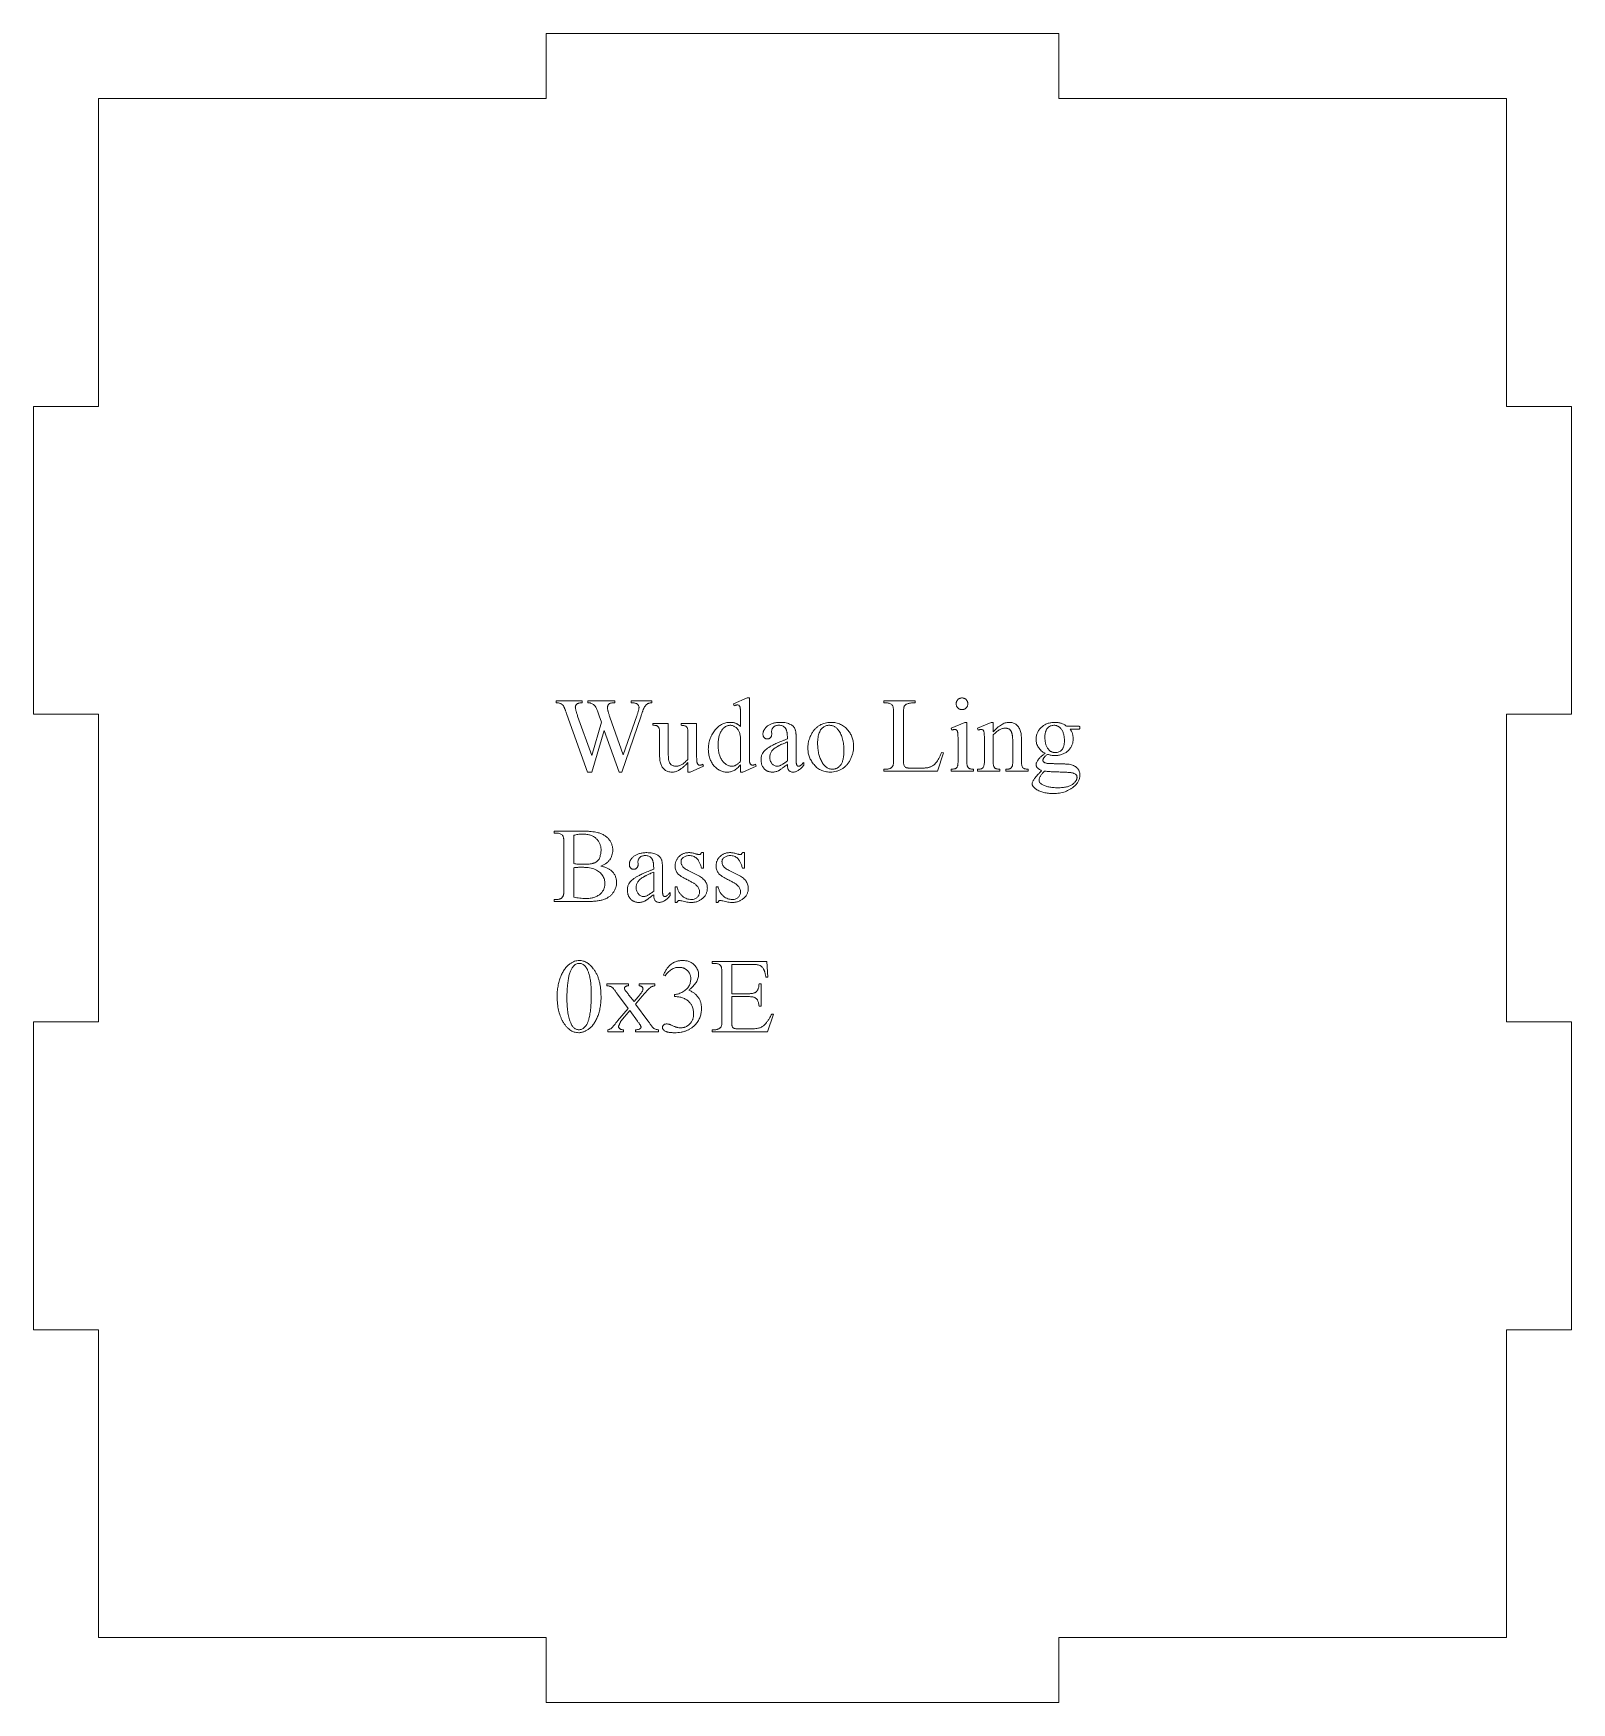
# Model space of a CAD drawing. Header units: millimetres. Extents: x -45 to 105, y -99 to 63.
import ezdxf

# ---------------------------------------------------------------- set-up
doc = ezdxf.new("R2010")
doc.units = ezdxf.units.MM

msp = doc.modelspace()

# ---------------------------------------------------------------- linework, layer by layer
at = {"color": 1, "linetype": 'Continuous', "lineweight": 15}
for p, q in [((5.28, 63.23), (5.28, 56.88)), ((55.28, 63.23), (5.28, 63.23)), ((55.28, 56.88), (55.28, 63.23)), ((5.28, 56.88), (-38.37, 56.88)), ((-38.37, 56.88), (-38.37, 26.88)), ((98.93, 56.88), (55.28, 56.88)), ((98.93, 26.88), (98.93, 56.88)), ((-38.37, 26.88), (-44.72, 26.88)), ((-44.72, 26.88), (-44.72, -3.12)), ((105.28, 26.88), (98.93, 26.88)), ((105.28, -3.12), (105.28, 26.88)), ((24.88, -1.54), (23.57, -2.11)), ((25.1, -1.54), (24.88, -1.54)), ((25.1, -6.87), (25.1, -1.54)), ((-44.72, -3.12), (-38.37, -3.12)), ((-38.37, -3.12), (-38.37, -33.12)), ((8.8, -1.83), (6.27, -1.83)), ((6.27, -1.83), (6.27, -2.02)), ((7.3, -3.15), (9.33, -8.77)), ((8.68, -2.02), (8.8, -2.02)), ((8.8, -2.02), (8.8, -1.83)), ((11.99, -1.83), (9.34, -1.83)), ((9.34, -1.83), (9.34, -2.02)), ((10.29, -2.81), (10.45, -3.28)), ((11.81, -2.02), (11.99, -2.02)), ((11.99, -2.02), (11.99, -1.83)), ((15.6, -1.83), (13.59, -1.83)), ((13.59, -1.83), (13.59, -2.02)), ((15.6, -2.02), (15.6, -1.83)), ((23.57, -2.11), (23.63, -2.3)), ((38.22, -1.83), (38.22, -2.02)), ((41.27, -1.83), (38.22, -1.83)), ((38.22, -2.02), (38.47, -2.02)), ((39.17, -3.07), (39.17, -7.44)), ((40.13, -7.57), (40.13, -3.07)), ((41.27, -2.02), (41.27, -1.83)), ((98.93, -3.12), (105.28, -3.12)), ((98.93, -33.12), (98.93, -3.12)), ((9.73, -7.16), (8.35, -3.31)), ((10.68, -3.91), (9.73, -7.16)), ((9.75, -8.77), (10.95, -4.7)), ((10.45, -3.28), (10.68, -3.91)), ((10.95, -4.7), (12.39, -8.77)), ((12.8, -7.1), (11.49, -3.4)), ((12.65, -8.77), (14.54, -3.3)), ((14.12, -3.3), (12.8, -7.1)), ((17.2, -4.02), (15.68, -4.02)), ((15.68, -4.02), (15.68, -4.21)), ((16.34, -4.87), (16.34, -6.95)), ((17.2, -7.14), (17.2, -4.02)), ((19.96, -4.02), (18.44, -4.02)), ((18.44, -4.02), (18.44, -4.21)), ((19.1, -4.87), (19.1, -7.54)), ((19.96, -6.87), (19.96, -4.02)), ((24.24, -3.45), (24.24, -4.33)), ((27.28, -5.06), (27.27, -4.77)), ((46.1, -3.92), (44.79, -4.49)), ((44.79, -4.49), (44.85, -4.68)), ((46.31, -3.92), (46.1, -3.92)), ((46.31, -7.63), (46.31, -3.92)), ((48.67, -3.92), (47.35, -4.49)), ((47.35, -4.49), (47.42, -4.68)), ((48.88, -3.92), (48.67, -3.92)), ((48.88, -4.85), (48.88, -3.92)), ((57.01, -4.3), (56.04, -4.3)), ((56.4, -4.59), (57, -4.59)), ((24.24, -5.44), (24.24, -7.7)), ((28.81, -5.36), (28.81, -5.54)), ((28.81, -5.82), (28.81, -7.67)), ((29.66, -7.13), (29.66, -5.53)), ((45.45, -5.82), (45.45, -7.63)), ((48.02, -5.82), (48.02, -7.63)), ((48.88, -7.63), (48.88, -5.15)), ((50.78, -5.71), (50.78, -7.63)), ((51.64, -7.63), (51.64, -5.66)), ((19.1, -7.84), (19.1, -8.77)), ((20.62, -8.2), (20.56, -8.01)), ((24.24, -8.05), (24.24, -8.77)), ((25.76, -8.2), (25.71, -8.01)), ((30.42, -8.09), (30.42, -7.82)), ((43.45, -8.68), (44.03, -6.9)), ((44.03, -6.9), (43.83, -6.87)), ((9.33, -8.77), (9.75, -8.77)), ((12.39, -8.77), (12.65, -8.77)), ((19.1, -8.77), (19.32, -8.77)), ((19.32, -8.77), (20.62, -8.2)), ((24.24, -8.77), (24.46, -8.77)), ((24.46, -8.77), (25.76, -8.2)), ((38.22, -8.49), (38.22, -8.68)), ((38.47, -8.49), (38.22, -8.49)), ((38.22, -8.68), (43.45, -8.68)), ((41.66, -8.39), (41.16, -8.39)), ((44.79, -8.49), (44.79, -8.68)), ((44.79, -8.68), (46.97, -8.68)), ((46.97, -8.68), (46.97, -8.49)), ((47.45, -8.49), (47.35, -8.49)), ((47.35, -8.49), (47.35, -8.68)), ((47.35, -8.68), (49.54, -8.68)), ((49.54, -8.68), (49.54, -8.49)), ((50.2, -8.49), (50.11, -8.49)), ((50.11, -8.49), (50.11, -8.68)), ((50.11, -8.68), (52.3, -8.68)), ((52.3, -8.68), (52.3, -8.49)), ((6.07, -14.53), (6.07, -14.72)), ((8.96, -14.53), (6.07, -14.53)), ((6.07, -14.72), (6.32, -14.72)), ((7.02, -15.77), (7.02, -20.14)), ((7.97, -17.69), (7.97, -14.93)), ((14.25, -17.76), (14.24, -17.47)), ((20.62, -16.62), (20.43, -16.62)), ((20.62, -18.14), (20.62, -16.62)), ((24.62, -16.62), (24.43, -16.62)), ((24.62, -18.14), (24.62, -16.62)), ((7.97, -20.95), (7.97, -18.09)), ((15.77, -18.06), (15.77, -18.24)), ((15.77, -18.52), (15.77, -20.37)), ((16.63, -19.83), (16.63, -18.23)), ((19.99, -18.78), (19.25, -18.42)), ((20.43, -18.14), (20.62, -18.14)), ((23.98, -18.78), (23.25, -18.42)), ((24.43, -18.14), (24.62, -18.14)), ((17.39, -20.79), (17.39, -20.52)), ((17.87, -19.95), (17.87, -21.47)), ((18.06, -19.95), (17.87, -19.95)), ((21.86, -19.95), (21.86, -21.47)), ((22.05, -19.95), (21.86, -19.95)), ((6.07, -21.19), (6.07, -21.38)), ((6.32, -21.19), (6.07, -21.19)), ((6.07, -21.38), (9.27, -21.38)), ((17.87, -21.47), (18.06, -21.47)), ((21.86, -21.47), (22.05, -21.47)), ((21.48, -27.23), (21.48, -27.42)), ((26.81, -27.23), (21.48, -27.23)), ((21.48, -27.42), (21.72, -27.42)), ((23.38, -30.37), (23.38, -27.51)), ((23.38, -27.51), (25.33, -27.51)), ((26.9, -28.75), (26.81, -27.23)), ((16.72, -28.56), (16.89, -28.64)), ((22.43, -28.47), (22.43, -32.84)), ((26.71, -28.75), (26.9, -28.75)), ((13.3, -29.42), (11.21, -29.42)), ((11.21, -29.42), (11.21, -29.61)), ((12.25, -30.43), (13.28, -31.82)), ((13.3, -29.61), (13.3, -29.42)), ((13.86, -31.14), (13.36, -30.51)), ((14.25, -30.69), (13.86, -31.14)), ((14, -31.38), (14.66, -30.6)), ((15.87, -29.42), (14.37, -29.42)), ((14.37, -29.42), (14.37, -29.61)), ((15.87, -29.61), (15.87, -29.42)), ((17.81, -30.46), (17.81, -30.65)), ((17.81, -30.65), (17.96, -30.65)), ((25, -30.37), (23.38, -30.37)), ((23.38, -33), (23.38, -30.65)), ((23.38, -30.65), (25, -30.65)), ((26.24, -29.42), (26.05, -29.42)), ((26.24, -31.6), (26.24, -29.42)), ((13.28, -31.82), (12.25, -33.01)), ((12.57, -33.04), (13.44, -32.02)), ((13.44, -32.02), (14.19, -33.06)), ((15.2, -33.01), (14, -31.38)), ((26.05, -31.6), (26.24, -31.6)), ((26.86, -34.08), (27.47, -32.37)), ((27.47, -32.37), (27.28, -32.37)), ((-44.72, -33.12), (-44.72, -63.12)), ((-38.37, -33.12), (-44.72, -33.12)), ((11.3, -33.89), (11.3, -34.08)), ((11.3, -34.08), (12.82, -34.08)), ((12.82, -34.08), (12.82, -33.89)), ((14, -33.89), (14, -34.08)), ((14, -34.08), (16.25, -34.08)), ((16.25, -34.08), (16.25, -33.89)), ((21.48, -33.89), (21.48, -34.08)), ((21.72, -33.89), (21.48, -33.89)), ((21.48, -34.08), (26.86, -34.08)), ((25.2, -33.79), (23.98, -33.79)), ((105.28, -33.12), (98.93, -33.12)), ((105.28, -63.12), (105.28, -33.12)), ((-44.72, -63.12), (-38.37, -63.12)), ((-38.37, -63.12), (-38.37, -93.12)), ((98.93, -93.12), (98.93, -63.12)), ((98.93, -63.12), (105.28, -63.12)), ((-38.37, -93.12), (5.28, -93.12)), ((5.28, -93.12), (5.28, -99.47)), ((55.28, -93.12), (98.93, -93.12)), ((55.28, -99.47), (55.28, -93.12)), ((5.28, -99.47), (55.28, -99.47))]:
    msp.add_line(p, q, dxfattribs=at)
for points, knots in [([(45.26, -2.11), (45.26, -2.07), (45.27, -2), (45.3, -1.89), (45.35, -1.79), (45.43, -1.71), (45.51, -1.63), (45.61, -1.58), (45.72, -1.55), (45.8, -1.54), (45.84, -1.54)], [0, 0, 0, 0, 0.127925, 0.248843, 0.370212, 0.495838, 0.622732, 0.746336, 0.870427, 1, 1, 1, 1]), ([(45.84, -1.54), (45.87, -1.54), (45.95, -1.55), (46.06, -1.58), (46.15, -1.63), (46.24, -1.71), (46.31, -1.79), (46.36, -1.89), (46.4, -2), (46.4, -2.07), (46.4, -2.11)], [0, 0, 0, 0, 0.128798, 0.25054, 0.373518, 0.5, 0.626482, 0.74946, 0.871202, 1, 1, 1, 1]), ([(7.02, -2.4), (7, -2.37), (6.97, -2.31), (6.9, -2.23), (6.83, -2.16), (6.74, -2.11), (6.65, -2.07), (6.54, -2.04), (6.41, -2.02), (6.32, -2.02), (6.27, -2.02)], [0, 0, 0, 0, 0.118532, 0.233294, 0.344185, 0.454718, 0.570645, 0.699113, 0.841795, 1, 1, 1, 1]), ([(7.3, -3.15), (7.29, -3.1), (7.25, -3), (7.2, -2.87), (7.16, -2.75), (7.12, -2.65), (7.09, -2.56), (7.06, -2.49), (7.04, -2.44), (7.02, -2.41), (7.02, -2.4)], [0, 0, 0, 0, 0.199454, 0.377946, 0.533123, 0.669088, 0.783472, 0.876952, 0.948866, 1, 1, 1, 1]), ([(8.68, -2.02), (8.64, -2.02), (8.56, -2.02), (8.45, -2.05), (8.35, -2.09), (8.27, -2.14), (8.21, -2.21), (8.17, -2.28), (8.14, -2.37), (8.14, -2.42), (8.13, -2.45)], [0, 0, 0, 0, 0.159721, 0.303426, 0.433524, 0.55577, 0.67132, 0.779394, 0.887435, 1, 1, 1, 1]), ([(8.13, -2.45), (8.13, -2.47), (8.14, -2.51), (8.15, -2.58), (8.17, -2.67), (8.19, -2.77), (8.22, -2.88), (8.26, -3.01), (8.3, -3.15), (8.34, -3.25), (8.35, -3.31)], [0, 0, 0, 0, 0.0606817, 0.1406556, 0.2370436, 0.3529759, 0.4873006, 0.6396476, 0.8105289, 1, 1, 1, 1]), ([(9.64, -2.05), (9.63, -2.05), (9.59, -2.03), (9.52, -2.02), (9.43, -2.02), (9.37, -2.02), (9.34, -2.02)], [0, 0, 0, 0, 0.185969, 0.41321, 0.687399, 1, 1, 1, 1]), ([(9.89, -2.19), (9.85, -2.16), (9.78, -2.1), (9.69, -2.07), (9.64, -2.05)], [0, 0, 0, 0, 0.52106, 1, 1, 1, 1]), ([(10.05, -2.35), (10.03, -2.32), (9.99, -2.26), (9.92, -2.21), (9.89, -2.19)], [0, 0, 0, 0, 0.502913, 1, 1, 1, 1]), ([(10.29, -2.81), (10.26, -2.72), (10.19, -2.57), (10.1, -2.42), (10.05, -2.35)], [0, 0, 0, 0, 0.520928, 1, 1, 1, 1]), ([(11.81, -2.02), (11.77, -2.02), (11.69, -2.02), (11.57, -2.05), (11.47, -2.08), (11.4, -2.14), (11.34, -2.21), (11.3, -2.29), (11.27, -2.38), (11.27, -2.45), (11.27, -2.48)], [0, 0, 0, 0, 0.16162, 0.304032, 0.429002, 0.543056, 0.651054, 0.760965, 0.874828, 1, 1, 1, 1]), ([(11.27, -2.48), (11.27, -2.5), (11.27, -2.56), (11.28, -2.64), (11.3, -2.74), (11.33, -2.85), (11.36, -2.97), (11.4, -3.1), (11.44, -3.25), (11.48, -3.35), (11.49, -3.4)], [0, 0, 0, 0, 0.075121, 0.165124, 0.268207, 0.385409, 0.517768, 0.664694, 0.824953, 1, 1, 1, 1]), ([(14.08, -2.09), (14.05, -2.08), (13.98, -2.05), (13.86, -2.03), (13.73, -2.02), (13.63, -2.02), (13.59, -2.02)], [0, 0, 0, 0, 0.212839, 0.446693, 0.710669, 1, 1, 1, 1]), ([(14.34, -2.44), (14.33, -2.41), (14.33, -2.33), (14.27, -2.23), (14.19, -2.14), (14.12, -2.1), (14.08, -2.09)], [0, 0, 0, 0, 0.243759, 0.49503, 0.751553, 1, 1, 1, 1]), ([(14.12, -3.3), (14.14, -3.25), (14.17, -3.16), (14.21, -3.02), (14.25, -2.9), (14.28, -2.78), (14.31, -2.68), (14.32, -2.59), (14.34, -2.51), (14.34, -2.47), (14.34, -2.44)], [0, 0, 0, 0, 0.1766741, 0.3396257, 0.4857722, 0.6172554, 0.7353695, 0.8374041, 0.9265519, 1, 1, 1, 1]), ([(14.85, -2.47), (14.84, -2.49), (14.82, -2.53), (14.79, -2.59), (14.76, -2.67), (14.72, -2.77), (14.68, -2.88), (14.64, -3.01), (14.59, -3.15), (14.55, -3.25), (14.54, -3.3)], [0, 0, 0, 0, 0.0654163, 0.1464517, 0.2455392, 0.3612919, 0.4959127, 0.6457335, 0.8144604, 1, 1, 1, 1]), ([(15.6, -2.02), (15.56, -2.02), (15.48, -2.02), (15.36, -2.04), (15.26, -2.07), (15.17, -2.11), (15.08, -2.17), (15, -2.25), (14.92, -2.35), (14.88, -2.43), (14.85, -2.47)], [0, 0, 0, 0, 0.136409, 0.261332, 0.376494, 0.482634, 0.590717, 0.710869, 0.84656, 1, 1, 1, 1]), ([(23.93, -2.22), (23.91, -2.22), (23.87, -2.23), (23.8, -2.24), (23.72, -2.27), (23.66, -2.29), (23.63, -2.3)], [0, 0, 0, 0, 0.195391, 0.423779, 0.692856, 1, 1, 1, 1]), ([(24.24, -3.45), (24.24, -3.39), (24.24, -3.27), (24.24, -3.11), (24.23, -2.97), (24.23, -2.85), (24.23, -2.74), (24.22, -2.65), (24.22, -2.58), (24.21, -2.51), (24.19, -2.45), (24.17, -2.38), (24.14, -2.33), (24.1, -2.28), (24.03, -2.23), (23.96, -2.23), (23.93, -2.22)], [0, 0, 0, 0, 0.129927, 0.246866, 0.35083, 0.441805, 0.5188, 0.582763, 0.633938, 0.672218, 0.731304, 0.782662, 0.825781, 0.862657, 0.92969, 1, 1, 1, 1]), ([(39.04, -2.25), (39, -2.21), (38.93, -2.14), (38.8, -2.07), (38.64, -2.03), (38.53, -2.02), (38.47, -2.02)], [0, 0, 0, 0, 0.232031, 0.466449, 0.718265, 1, 1, 1, 1]), ([(39.17, -3.07), (39.17, -3.01), (39.17, -2.91), (39.17, -2.77), (39.16, -2.65), (39.14, -2.54), (39.12, -2.44), (39.1, -2.36), (39.07, -2.3), (39.05, -2.26), (39.04, -2.25)], [0, 0, 0, 0, 0.1855135, 0.3518194, 0.5024985, 0.6344238, 0.7480717, 0.847574, 0.9299302, 1, 1, 1, 1]), ([(41.27, -2.02), (41.18, -2.02), (41.03, -2.02), (40.82, -2.04), (40.65, -2.06), (40.51, -2.11), (40.41, -2.16), (40.32, -2.22), (40.25, -2.28), (40.21, -2.35), (40.18, -2.4), (40.17, -2.46), (40.15, -2.53), (40.15, -2.61), (40.14, -2.71), (40.13, -2.81), (40.13, -2.94), (40.13, -3.02), (40.13, -3.07)], [0, 0, 0, 0, 0.133462, 0.24592, 0.337308, 0.410467, 0.470854, 0.524738, 0.573315, 0.619308, 0.644402, 0.675638, 0.712648, 0.756426, 0.807181, 0.864956, 0.928932, 1, 1, 1, 1]), ([(45.84, -2.68), (45.8, -2.68), (45.72, -2.68), (45.61, -2.65), (45.52, -2.59), (45.43, -2.52), (45.36, -2.43), (45.3, -2.33), (45.27, -2.22), (45.26, -2.15), (45.26, -2.11)], [0, 0, 0, 0, 0.127533, 0.249661, 0.372222, 0.5, 0.627778, 0.750339, 0.872467, 1, 1, 1, 1]), ([(46.4, -2.11), (46.4, -2.15), (46.4, -2.22), (46.37, -2.33), (46.31, -2.43), (46.24, -2.52), (46.15, -2.59), (46.06, -2.65), (45.95, -2.68), (45.87, -2.68), (45.84, -2.68)], [0, 0, 0, 0, 0.1281621, 0.2508923, 0.3732637, 0.5016722, 0.6275304, 0.7506963, 0.8718379, 1, 1, 1, 1]), ([(16.34, -4.87), (16.34, -4.82), (16.34, -4.74), (16.33, -4.62), (16.31, -4.52), (16.28, -4.43), (16.21, -4.34), (16.12, -4.27), (16.03, -4.23), (15.93, -4.22), (15.81, -4.21), (15.73, -4.21), (15.68, -4.21)], [0, 0, 0, 0, 0.126966, 0.231806, 0.318137, 0.384667, 0.498383, 0.613655, 0.681897, 0.766932, 0.873089, 1, 1, 1, 1]), ([(19.1, -4.87), (19.1, -4.81), (19.1, -4.7), (19.08, -4.56), (19.04, -4.44), (18.98, -4.35), (18.89, -4.28), (18.77, -4.24), (18.61, -4.22), (18.5, -4.21), (18.44, -4.21)], [0, 0, 0, 0, 0.158927, 0.291646, 0.400524, 0.490827, 0.581572, 0.694331, 0.832775, 1, 1, 1, 1]), ([(21.1, -6.54), (21.1, -6.46), (21.11, -6.29), (21.13, -6.06), (21.18, -5.82), (21.25, -5.59), (21.33, -5.37), (21.44, -5.15), (21.56, -4.94), (21.7, -4.74), (21.86, -4.55), (22.03, -4.38), (22.2, -4.24), (22.4, -4.12), (22.6, -4.03), (22.81, -3.97), (23.03, -3.93), (23.19, -3.92), (23.26, -3.92)], [0, 0, 0, 0, 0.064854, 0.128527, 0.191847, 0.254871, 0.317915, 0.3819, 0.447241, 0.513775, 0.579757, 0.642353, 0.702837, 0.761529, 0.819911, 0.878543, 0.938249, 1, 1, 1, 1]), ([(22.48, -4.6), (22.45, -4.65), (22.38, -4.74), (22.29, -4.89), (22.22, -5.06), (22.16, -5.24), (22.11, -5.44), (22.08, -5.65), (22.06, -5.88), (22.05, -6.04), (22.05, -6.12)], [0, 0, 0, 0, 0.106322, 0.215068, 0.329105, 0.447883, 0.574127, 0.707794, 0.849502, 1, 1, 1, 1]), ([(23.23, -4.21), (23.2, -4.21), (23.13, -4.21), (23.03, -4.23), (22.93, -4.26), (22.83, -4.3), (22.74, -4.36), (22.65, -4.43), (22.56, -4.51), (22.51, -4.57), (22.48, -4.6)], [0, 0, 0, 0, 0.119221, 0.235271, 0.352536, 0.472012, 0.595661, 0.72319, 0.857939, 1, 1, 1, 1]), ([(24.24, -5.44), (24.23, -5.37), (24.22, -5.25), (24.19, -5.08), (24.14, -4.92), (24.07, -4.77), (24, -4.64), (23.91, -4.52), (23.81, -4.42), (23.69, -4.35), (23.58, -4.29), (23.46, -4.24), (23.35, -4.21), (23.27, -4.21), (23.23, -4.21)], [0, 0, 0, 0, 0.107558, 0.208058, 0.30412, 0.394916, 0.482368, 0.565187, 0.644385, 0.722995, 0.798155, 0.869057, 0.93532, 1, 1, 1, 1]), ([(23.26, -3.92), (23.31, -3.92), (23.41, -3.92), (23.54, -3.94), (23.68, -3.98), (23.8, -4.02), (23.92, -4.08), (24.04, -4.15), (24.14, -4.23), (24.21, -4.3), (24.24, -4.33)], [0, 0, 0, 0, 0.132451, 0.260565, 0.385643, 0.506883, 0.628306, 0.750219, 0.87359, 1, 1, 1, 1]), ([(26.43, -5.06), (26.43, -5.02), (26.43, -4.95), (26.45, -4.85), (26.49, -4.75), (26.54, -4.65), (26.6, -4.55), (26.68, -4.46), (26.77, -4.36), (26.87, -4.27), (26.99, -4.19), (27.12, -4.12), (27.26, -4.06), (27.41, -4.01), (27.57, -3.97), (27.74, -3.94), (27.93, -3.92), (28.06, -3.92), (28.12, -3.92)], [0, 0, 0, 0, 0.046959, 0.093411, 0.140772, 0.189456, 0.240515, 0.294507, 0.351891, 0.412719, 0.476607, 0.541911, 0.608967, 0.679904, 0.753194, 0.831398, 0.91353, 1, 1, 1, 1]), ([(27.46, -4.38), (27.43, -4.41), (27.38, -4.46), (27.32, -4.56), (27.28, -4.66), (27.28, -4.73), (27.27, -4.77)], [0, 0, 0, 0, 0.271156, 0.518143, 0.758518, 1, 1, 1, 1]), ([(27.96, -4.21), (27.91, -4.21), (27.81, -4.21), (27.68, -4.25), (27.56, -4.3), (27.49, -4.35), (27.46, -4.38)], [0, 0, 0, 0, 0.27666, 0.529678, 0.769277, 1, 1, 1, 1]), ([(28.81, -5.36), (28.81, -5.31), (28.8, -5.21), (28.79, -5.06), (28.78, -4.93), (28.76, -4.81), (28.72, -4.7), (28.69, -4.6), (28.64, -4.52), (28.57, -4.43), (28.47, -4.34), (28.32, -4.26), (28.15, -4.21), (28.03, -4.21), (27.96, -4.21)], [0, 0, 0, 0, 0.096353, 0.185709, 0.267457, 0.341625, 0.40915, 0.470174, 0.526581, 0.578081, 0.676256, 0.775346, 0.881712, 1, 1, 1, 1]), ([(28.12, -3.92), (28.22, -3.92), (28.41, -3.93), (28.68, -3.97), (28.92, -4.03), (29.06, -4.1), (29.13, -4.13)], [0, 0, 0, 0, 0.282762, 0.542219, 0.778952, 1, 1, 1, 1]), ([(29.13, -4.13), (29.18, -4.16), (29.27, -4.22), (29.4, -4.33), (29.5, -4.47), (29.55, -4.58), (29.57, -4.63)], [0, 0, 0, 0, 0.245793, 0.489424, 0.739063, 1, 1, 1, 1]), ([(29.57, -4.63), (29.58, -4.65), (29.59, -4.69), (29.61, -4.77), (29.63, -4.86), (29.64, -4.97), (29.65, -5.09), (29.66, -5.22), (29.66, -5.37), (29.66, -5.48), (29.66, -5.53)], [0, 0, 0, 0, 0.072259, 0.158161, 0.260663, 0.377474, 0.5084138, 0.6571647, 0.8204546, 1, 1, 1, 1]), ([(30.8, -6.39), (30.81, -6.28), (30.81, -6.07), (30.88, -5.76), (30.98, -5.44), (31.09, -5.19), (31.2, -4.99), (31.29, -4.85), (31.38, -4.72), (31.48, -4.6), (31.59, -4.49), (31.7, -4.39), (31.82, -4.29), (31.99, -4.19), (32.21, -4.08), (32.48, -3.99), (32.76, -3.93), (32.95, -3.92), (33.04, -3.92)], [0, 0, 0, 0, 0.085205, 0.171356, 0.259661, 0.351428, 0.397563, 0.442637, 0.485963, 0.528389, 0.569807, 0.610451, 0.650808, 0.690992, 0.769929, 0.846679, 0.923228, 1, 1, 1, 1]), ([(32.89, -4.21), (32.84, -4.21), (32.75, -4.21), (32.62, -4.24), (32.48, -4.3), (32.35, -4.37), (32.22, -4.46), (32.1, -4.59), (32, -4.75), (31.91, -4.94), (31.84, -5.16), (31.79, -5.41), (31.76, -5.68), (31.76, -5.87), (31.75, -5.98)], [0, 0, 0, 0, 0.057086, 0.114771, 0.176202, 0.240704, 0.308495, 0.381023, 0.461005, 0.549257, 0.646645, 0.753179, 0.87092, 1, 1, 1, 1]), ([(33.8, -4.7), (33.77, -4.66), (33.71, -4.58), (33.61, -4.48), (33.51, -4.4), (33.39, -4.33), (33.28, -4.27), (33.15, -4.24), (33.02, -4.21), (32.93, -4.21), (32.89, -4.21)], [0, 0, 0, 0, 0.13773, 0.267731, 0.392513, 0.51413, 0.632878, 0.753106, 0.874022, 1, 1, 1, 1]), ([(33.04, -3.92), (33.13, -3.92), (33.3, -3.93), (33.54, -3.97), (33.77, -4.03), (33.99, -4.11), (34.2, -4.22), (34.39, -4.36), (34.57, -4.52), (34.68, -4.65), (34.73, -4.71)], [0, 0, 0, 0, 0.133184, 0.260762, 0.384261, 0.505075, 0.625496, 0.747346, 0.871501, 1, 1, 1, 1]), ([(34.32, -6.67), (34.32, -6.57), (34.32, -6.37), (34.29, -6.08), (34.25, -5.81), (34.2, -5.55), (34.12, -5.31), (34.03, -5.09), (33.93, -4.89), (33.84, -4.76), (33.8, -4.7)], [0, 0, 0, 0, 0.147098, 0.286715, 0.41879, 0.54443, 0.664662, 0.78014, 0.891782, 1, 1, 1, 1]), ([(34.73, -4.71), (34.78, -4.77), (34.86, -4.88), (34.97, -5.06), (35.07, -5.24), (35.14, -5.43), (35.2, -5.63), (35.24, -5.84), (35.27, -6.04), (35.27, -6.19), (35.27, -6.26)], [0, 0, 0, 0, 0.1277511, 0.252236, 0.3757918, 0.4981926, 0.6215695, 0.7449176, 0.8710806, 1, 1, 1, 1]), ([(45.14, -4.61), (45.12, -4.61), (45.07, -4.61), (45, -4.63), (44.93, -4.65), (44.87, -4.67), (44.85, -4.68)], [0, 0, 0, 0, 0.209521, 0.443091, 0.707545, 1, 1, 1, 1]), ([(45.41, -4.89), (45.41, -4.86), (45.4, -4.82), (45.38, -4.76), (45.35, -4.71), (45.31, -4.66), (45.24, -4.61), (45.18, -4.61), (45.14, -4.61)], [0, 0, 0, 0, 0.1706288, 0.3211883, 0.4461506, 0.5587472, 0.7663823, 1, 1, 1, 1]), ([(47.71, -4.61), (47.69, -4.61), (47.64, -4.61), (47.57, -4.63), (47.5, -4.65), (47.45, -4.67), (47.42, -4.68)], [0, 0, 0, 0, 0.212452, 0.449288, 0.708036, 1, 1, 1, 1]), ([(48.02, -5.82), (48.02, -5.76), (48.02, -5.65), (48.02, -5.49), (48.02, -5.34), (48.01, -5.22), (48.01, -5.11), (48, -5.02), (48, -4.96), (47.99, -4.89), (47.97, -4.82), (47.95, -4.76), (47.92, -4.71), (47.88, -4.66), (47.81, -4.61), (47.74, -4.61), (47.71, -4.61)], [0, 0, 0, 0, 0.132152, 0.250227, 0.354237, 0.445253, 0.523364, 0.587356, 0.637477, 0.674703, 0.73251, 0.782208, 0.82388, 0.859246, 0.925384, 1, 1, 1, 1]), ([(48.88, -4.85), (48.94, -4.78), (49.07, -4.64), (49.27, -4.45), (49.47, -4.29), (49.67, -4.15), (49.86, -4.05), (50.05, -3.98), (50.24, -3.93), (50.37, -3.92), (50.43, -3.92)], [0, 0, 0, 0, 0.159311, 0.307304, 0.444215, 0.569757, 0.686838, 0.796613, 0.900243, 1, 1, 1, 1]), ([(50.07, -4.49), (50.02, -4.49), (49.92, -4.5), (49.77, -4.53), (49.62, -4.58), (49.47, -4.66), (49.32, -4.75), (49.17, -4.87), (49.02, -5), (48.93, -5.1), (48.88, -5.15)], [0, 0, 0, 0, 0.106278, 0.214608, 0.326933, 0.444532, 0.569835, 0.703641, 0.846274, 1, 1, 1, 1]), ([(50.78, -5.71), (50.78, -5.66), (50.78, -5.56), (50.77, -5.42), (50.76, -5.28), (50.74, -5.16), (50.72, -5.05), (50.69, -4.95), (50.66, -4.86), (50.62, -4.78), (50.57, -4.71), (50.52, -4.65), (50.46, -4.6), (50.4, -4.56), (50.32, -4.53), (50.24, -4.51), (50.16, -4.49), (50.1, -4.49), (50.07, -4.49)], [0, 0, 0, 0, 0.096201, 0.18603, 0.268673, 0.345318, 0.415338, 0.479746, 0.538849, 0.592617, 0.643408, 0.691259, 0.739811, 0.786769, 0.836444, 0.887386, 0.941669, 1, 1, 1, 1]), ([(50.43, -3.92), (50.49, -3.92), (50.61, -3.93), (50.79, -3.96), (50.95, -4.02), (51.09, -4.11), (51.22, -4.22), (51.34, -4.36), (51.44, -4.53), (51.5, -4.66), (51.52, -4.73)], [0, 0, 0, 0, 0.126236, 0.24459, 0.359335, 0.472245, 0.589054, 0.713146, 0.849393, 1, 1, 1, 1]), ([(51.52, -4.73), (51.54, -4.79), (51.58, -4.91), (51.61, -5.13), (51.63, -5.38), (51.63, -5.56), (51.64, -5.66)], [0, 0, 0, 0, 0.1895663, 0.4174916, 0.6877613, 1, 1, 1, 1]), ([(53.06, -5.56), (53.06, -5.51), (53.07, -5.4), (53.09, -5.24), (53.13, -5.08), (53.19, -4.94), (53.26, -4.79), (53.35, -4.66), (53.46, -4.53), (53.57, -4.4), (53.71, -4.29), (53.85, -4.19), (54, -4.11), (54.16, -4.04), (54.34, -3.99), (54.51, -3.95), (54.7, -3.93), (54.83, -3.92), (54.9, -3.92)], [0, 0, 0, 0, 0.060206, 0.118912, 0.176608, 0.234067, 0.291741, 0.351256, 0.411761, 0.474602, 0.53843, 0.601864, 0.664914, 0.728521, 0.793138, 0.859669, 0.928424, 1, 1, 1, 1]), ([(54.8, -4.21), (54.74, -4.21), (54.62, -4.22), (54.45, -4.27), (54.3, -4.36), (54.19, -4.47), (54.11, -4.57), (54.06, -4.65), (54.02, -4.75), (53.98, -4.86), (53.95, -4.97), (53.93, -5.09), (53.92, -5.23), (53.92, -5.32), (53.92, -5.37)], [0, 0, 0, 0, 0.1107251, 0.216124, 0.3222326, 0.4340903, 0.4926328, 0.5538192, 0.6172831, 0.6841217, 0.7557559, 0.8316375, 0.9132482, 1, 1, 1, 1]), ([(55.47, -4.53), (55.45, -4.5), (55.4, -4.45), (55.33, -4.39), (55.26, -4.33), (55.17, -4.29), (55.09, -4.25), (55, -4.22), (54.9, -4.21), (54.84, -4.21), (54.8, -4.21)], [0, 0, 0, 0, 0.130654, 0.258566, 0.380946, 0.500928, 0.622845, 0.74584, 0.869736, 1, 1, 1, 1]), ([(54.9, -3.92), (54.95, -3.92), (55.06, -3.92), (55.21, -3.94), (55.36, -3.97), (55.51, -4.01), (55.65, -4.07), (55.79, -4.13), (55.91, -4.21), (56, -4.27), (56.04, -4.3)], [0, 0, 0, 0, 0.132321, 0.260529, 0.386625, 0.509103, 0.631215, 0.753837, 0.875756, 1, 1, 1, 1]), ([(55.82, -5.73), (55.82, -5.67), (55.82, -5.54), (55.8, -5.37), (55.77, -5.2), (55.74, -5.05), (55.69, -4.9), (55.63, -4.76), (55.55, -4.64), (55.5, -4.56), (55.47, -4.53)], [0, 0, 0, 0, 0.146763, 0.284734, 0.416798, 0.542731, 0.662015, 0.778213, 0.889837, 1, 1, 1, 1]), ([(56.4, -4.59), (56.42, -4.62), (56.46, -4.68), (56.52, -4.79), (56.57, -4.9), (56.61, -5.01), (56.64, -5.14), (56.66, -5.27), (56.67, -5.4), (56.68, -5.5), (56.68, -5.54)], [0, 0, 0, 0, 0.114933, 0.232266, 0.350319, 0.471181, 0.596193, 0.725464, 0.859362, 1, 1, 1, 1]), ([(57.32, -4.55), (57.31, -4.56), (57.29, -4.57), (57.26, -4.58), (57.22, -4.58), (57.17, -4.58), (57.09, -4.59), (57.04, -4.59), (57, -4.59)], [0, 0, 0, 0, 0.080922, 0.189215, 0.287347, 0.453948, 0.690057, 1, 1, 1, 1]), ([(57.01, -4.3), (57.04, -4.3), (57.1, -4.3), (57.17, -4.3), (57.23, -4.3), (57.26, -4.31), (57.29, -4.32), (57.31, -4.33), (57.31, -4.34)], [0, 0, 0, 0, 0.312756, 0.553386, 0.717264, 0.814573, 0.921083, 1, 1, 1, 1]), ([(57.31, -4.34), (57.32, -4.35), (57.34, -4.38), (57.34, -4.42), (57.34, -4.44)], [0, 0, 0, 0, 0.422047, 1, 1, 1, 1]), ([(57.34, -4.44), (57.34, -4.46), (57.34, -4.5), (57.32, -4.54), (57.32, -4.55)], [0, 0, 0, 0, 0.590617, 1, 1, 1, 1]), ([(22.05, -6.12), (22.05, -6.2), (22.05, -6.36), (22.08, -6.59), (22.11, -6.81), (22.15, -7.01), (22.21, -7.19), (22.28, -7.37), (22.37, -7.52), (22.47, -7.67), (22.57, -7.79), (22.68, -7.9), (22.79, -7.99), (22.91, -8.07), (23.03, -8.13), (23.15, -8.17), (23.28, -8.2), (23.36, -8.2), (23.4, -8.2)], [0, 0, 0, 0, 0.0893454, 0.1735928, 0.2529837, 0.3273173, 0.3988791, 0.4663369, 0.5310115, 0.5936303, 0.6539319, 0.7098173, 0.7629116, 0.8129076, 0.8610858, 0.9074792, 0.9538726, 1, 1, 1, 1]), ([(26.39, -6.95), (26.43, -6.89), (26.51, -6.77), (26.67, -6.6), (26.87, -6.44), (27.07, -6.31), (27.25, -6.21), (27.41, -6.13), (27.59, -6.04), (27.79, -5.94), (28.02, -5.85), (28.26, -5.75), (28.53, -5.64), (28.71, -5.57), (28.81, -5.54)], [0, 0, 0, 0, 0.0741946, 0.155834, 0.2456466, 0.3454532, 0.4016207, 0.46516, 0.5354696, 0.6137521, 0.6989286, 0.792138, 0.8922284, 1, 1, 1, 1]), ([(26.85, -5.54), (26.82, -5.54), (26.76, -5.54), (26.68, -5.51), (26.61, -5.47), (26.54, -5.41), (26.49, -5.34), (26.45, -5.26), (26.43, -5.16), (26.43, -5.09), (26.43, -5.06)], [0, 0, 0, 0, 0.124002, 0.240599, 0.354845, 0.473032, 0.593723, 0.72003, 0.853409, 1, 1, 1, 1]), ([(27.28, -5.06), (27.28, -5.09), (27.28, -5.16), (27.26, -5.26), (27.22, -5.35), (27.17, -5.41), (27.1, -5.47), (27.03, -5.51), (26.94, -5.53), (26.88, -5.54), (26.85, -5.54)], [0, 0, 0, 0, 0.149124, 0.283091, 0.408076, 0.525876, 0.641487, 0.754537, 0.873233, 1, 1, 1, 1]), ([(27.83, -6.27), (27.77, -6.31), (27.65, -6.38), (27.49, -6.51), (27.36, -6.63), (27.26, -6.76), (27.18, -6.89), (27.13, -7.03), (27.1, -7.17), (27.1, -7.27), (27.09, -7.32)], [0, 0, 0, 0, 0.162796, 0.308756, 0.441095, 0.560934, 0.672041, 0.781031, 0.889004, 1, 1, 1, 1]), ([(28.81, -5.82), (28.75, -5.85), (28.63, -5.9), (28.47, -5.97), (28.32, -6.03), (28.19, -6.09), (28.07, -6.15), (27.98, -6.19), (27.9, -6.24), (27.85, -6.26), (27.83, -6.27)], [0, 0, 0, 0, 0.183212, 0.348466, 0.498132, 0.631673, 0.747849, 0.847937, 0.93197, 1, 1, 1, 1]), ([(31.32, -7.95), (31.28, -7.89), (31.2, -7.77), (31.09, -7.59), (31, -7.4), (30.93, -7.21), (30.87, -7.01), (30.83, -6.81), (30.81, -6.6), (30.8, -6.46), (30.8, -6.39)], [0, 0, 0, 0, 0.128499, 0.254011, 0.377298, 0.500828, 0.623214, 0.747373, 0.872771, 1, 1, 1, 1]), ([(31.75, -5.98), (31.76, -6.06), (31.76, -6.22), (31.78, -6.47), (31.81, -6.7), (31.85, -6.93), (31.91, -7.15), (31.98, -7.35), (32.06, -7.55), (32.15, -7.74), (32.25, -7.92), (32.36, -8.07), (32.48, -8.2), (32.61, -8.3), (32.75, -8.39), (32.89, -8.44), (33.05, -8.48), (33.15, -8.48), (33.2, -8.49)], [0, 0, 0, 0, 0.079275, 0.155505, 0.229811, 0.301493, 0.371825, 0.440524, 0.507876, 0.574385, 0.637946, 0.696969, 0.752044, 0.803378, 0.852949, 0.901687, 0.949978, 1, 1, 1, 1]), ([(35.27, -6.26), (35.27, -6.36), (35.26, -6.57), (35.2, -6.88), (35.11, -7.2), (35, -7.46), (34.9, -7.66), (34.81, -7.8), (34.72, -7.93), (34.62, -8.06), (34.52, -8.17), (34.4, -8.27), (34.28, -8.37), (34.11, -8.48), (33.89, -8.6), (33.6, -8.7), (33.3, -8.76), (33.09, -8.77), (32.99, -8.77)], [0, 0, 0, 0, 0.081802, 0.164727, 0.25116, 0.340895, 0.386013, 0.429836, 0.472733, 0.514602, 0.555425, 0.595982, 0.636502, 0.676999, 0.757054, 0.836503, 0.917023, 1, 1, 1, 1]), ([(45.45, -5.82), (45.45, -5.77), (45.45, -5.66), (45.45, -5.5), (45.45, -5.36), (45.44, -5.23), (45.44, -5.12), (45.43, -5.03), (45.42, -4.95), (45.42, -4.91), (45.41, -4.89)], [0, 0, 0, 0, 0.183531, 0.35127, 0.501609, 0.634548, 0.751799, 0.851789, 0.93444, 1, 1, 1, 1]), ([(53.93, -6.93), (53.86, -6.89), (53.73, -6.82), (53.56, -6.69), (53.41, -6.54), (53.28, -6.37), (53.18, -6.18), (53.11, -5.98), (53.07, -5.77), (53.06, -5.63), (53.06, -5.56)], [0, 0, 0, 0, 0.132554, 0.258956, 0.383572, 0.507203, 0.630686, 0.752326, 0.874745, 1, 1, 1, 1]), ([(53.92, -5.37), (53.92, -5.43), (53.92, -5.55), (53.94, -5.72), (53.96, -5.89), (54, -6.04), (54.05, -6.19), (54.11, -6.32), (54.18, -6.44), (54.24, -6.51), (54.26, -6.55)], [0, 0, 0, 0, 0.147858, 0.286792, 0.418571, 0.543879, 0.663894, 0.779254, 0.890995, 1, 1, 1, 1]), ([(56.68, -5.54), (56.68, -5.6), (56.67, -5.71), (56.65, -5.86), (56.61, -6.02), (56.56, -6.16), (56.49, -6.3), (56.4, -6.44), (56.3, -6.56), (56.19, -6.69), (56.06, -6.8), (55.92, -6.89), (55.77, -6.97), (55.61, -7.04), (55.44, -7.09), (55.26, -7.13), (55.07, -7.15), (54.94, -7.15), (54.87, -7.16)], [0, 0, 0, 0, 0.060447, 0.118751, 0.176401, 0.233713, 0.291405, 0.349422, 0.409268, 0.471016, 0.533657, 0.595629, 0.658279, 0.721282, 0.78727, 0.855095, 0.925841, 1, 1, 1, 1]), ([(54.93, -6.87), (55, -6.87), (55.12, -6.86), (55.29, -6.81), (55.44, -6.72), (55.56, -6.62), (55.63, -6.52), (55.68, -6.44), (55.72, -6.34), (55.76, -6.24), (55.79, -6.12), (55.81, -6), (55.82, -5.87), (55.82, -5.78), (55.82, -5.73)], [0, 0, 0, 0, 0.11412, 0.22136, 0.327204, 0.436568, 0.494195, 0.554208, 0.616862, 0.684111, 0.755089, 0.831583, 0.912715, 1, 1, 1, 1]), ([(17.53, -8.77), (17.47, -8.77), (17.34, -8.76), (17.16, -8.72), (17, -8.65), (16.85, -8.55), (16.72, -8.43), (16.61, -8.29), (16.52, -8.13), (16.45, -7.96), (16.4, -7.76), (16.37, -7.52), (16.35, -7.25), (16.35, -7.06), (16.34, -6.95)], [0, 0, 0, 0, 0.07698, 0.150265, 0.222235, 0.295142, 0.368269, 0.440086, 0.511815, 0.585875, 0.668094, 0.764576, 0.874879, 1, 1, 1, 1]), ([(17.2, -7.14), (17.2, -7.19), (17.2, -7.29), (17.21, -7.44), (17.23, -7.56), (17.25, -7.68), (17.29, -7.78), (17.32, -7.87), (17.37, -7.94), (17.44, -8.02), (17.54, -8.09), (17.67, -8.16), (17.81, -8.19), (17.91, -8.2), (17.96, -8.2)], [0, 0, 0, 0, 0.104317, 0.199928, 0.28618, 0.363537, 0.43423, 0.496966, 0.553724, 0.605776, 0.704314, 0.800711, 0.898289, 1, 1, 1, 1]), ([(19.1, -7.84), (19.05, -7.89), (18.96, -7.98), (18.83, -8.12), (18.7, -8.23), (18.58, -8.34), (18.47, -8.43), (18.37, -8.5), (18.28, -8.56), (18.17, -8.63), (18.03, -8.69), (17.87, -8.74), (17.7, -8.77), (17.59, -8.77), (17.53, -8.77)], [0, 0, 0, 0, 0.1096954, 0.2099296, 0.3018879, 0.3850057, 0.4605244, 0.5269895, 0.5848669, 0.6356569, 0.727686, 0.8181212, 0.9084878, 1, 1, 1, 1]), ([(17.96, -8.2), (18, -8.2), (18.08, -8.2), (18.2, -8.17), (18.32, -8.12), (18.46, -8.07), (18.61, -7.98), (18.76, -7.86), (18.93, -7.71), (19.04, -7.6), (19.1, -7.54)], [0, 0, 0, 0, 0.082688, 0.173647, 0.271309, 0.379548, 0.502248, 0.645999, 0.811933, 1, 1, 1, 1]), ([(19.96, -6.87), (19.96, -6.93), (19.96, -7.04), (19.96, -7.2), (19.96, -7.35), (19.97, -7.47), (19.97, -7.58), (19.98, -7.67), (19.98, -7.73), (19.99, -7.8), (20.01, -7.87), (20.03, -7.93), (20.06, -7.99), (20.1, -8.04), (20.17, -8.09), (20.23, -8.09), (20.26, -8.1)], [0, 0, 0, 0, 0.131505, 0.248886, 0.353242, 0.443507, 0.521826, 0.58603, 0.637399, 0.674748, 0.733002, 0.783885, 0.828125, 0.865977, 0.9335, 1, 1, 1, 1]), ([(20.26, -8.1), (20.29, -8.09), (20.33, -8.09), (20.41, -8.08), (20.49, -8.05), (20.54, -8.02), (20.56, -8.01)], [0, 0, 0, 0, 0.217179, 0.457013, 0.715835, 1, 1, 1, 1]), ([(22.93, -8.77), (22.87, -8.77), (22.75, -8.77), (22.57, -8.74), (22.4, -8.69), (22.24, -8.62), (22.08, -8.53), (21.93, -8.42), (21.78, -8.29), (21.64, -8.15), (21.52, -7.99), (21.41, -7.81), (21.31, -7.63), (21.23, -7.43), (21.17, -7.22), (21.13, -7), (21.11, -6.77), (21.1, -6.62), (21.1, -6.54)], [0, 0, 0, 0, 0.056159, 0.11108, 0.16607, 0.220888, 0.277098, 0.33484, 0.394948, 0.458203, 0.522535, 0.586928, 0.651373, 0.717109, 0.784128, 0.853098, 0.924887, 1, 1, 1, 1]), ([(24.24, -8.05), (24.19, -8.11), (24.09, -8.23), (23.93, -8.39), (23.77, -8.52), (23.61, -8.62), (23.44, -8.69), (23.28, -8.74), (23.1, -8.77), (22.99, -8.77), (22.93, -8.77)], [0, 0, 0, 0, 0.159585, 0.303881, 0.433593, 0.551662, 0.662719, 0.77314, 0.885381, 1, 1, 1, 1]), ([(23.4, -8.2), (23.44, -8.2), (23.51, -8.2), (23.62, -8.17), (23.73, -8.13), (23.83, -8.08), (23.94, -8.01), (24.04, -7.92), (24.14, -7.82), (24.21, -7.74), (24.24, -7.7)], [0, 0, 0, 0, 0.106287, 0.214906, 0.328148, 0.444749, 0.568917, 0.702792, 0.846496, 1, 1, 1, 1]), ([(25.1, -6.87), (25.1, -6.93), (25.1, -7.04), (25.1, -7.21), (25.1, -7.35), (25.1, -7.47), (25.11, -7.58), (25.11, -7.67), (25.12, -7.74), (25.13, -7.8), (25.15, -7.87), (25.17, -7.93), (25.2, -7.99), (25.24, -8.04), (25.31, -8.08), (25.37, -8.09), (25.4, -8.1)], [0, 0, 0, 0, 0.1313759, 0.2497278, 0.3539826, 0.4452439, 0.522401, 0.5865431, 0.6378614, 0.675174, 0.7333707, 0.7831853, 0.8273822, 0.8651969, 0.9335648, 1, 1, 1, 1]), ([(25.4, -8.1), (25.42, -8.09), (25.47, -8.09), (25.54, -8.08), (25.62, -8.05), (25.68, -8.02), (25.71, -8.01)], [0, 0, 0, 0, 0.19648, 0.424009, 0.691628, 1, 1, 1, 1]), ([(26.24, -7.55), (26.24, -7.5), (26.24, -7.39), (26.27, -7.23), (26.32, -7.08), (26.36, -7), (26.39, -6.95)], [0, 0, 0, 0, 0.268398, 0.521921, 0.763455, 1, 1, 1, 1]), ([(27.34, -8.77), (27.3, -8.77), (27.22, -8.77), (27.11, -8.75), (27, -8.73), (26.9, -8.69), (26.8, -8.64), (26.71, -8.58), (26.62, -8.52), (26.54, -8.44), (26.47, -8.35), (26.41, -8.26), (26.35, -8.16), (26.31, -8.05), (26.28, -7.93), (26.26, -7.81), (26.24, -7.69), (26.24, -7.6), (26.24, -7.55)], [0, 0, 0, 0, 0.0638294, 0.1248849, 0.1847722, 0.2432344, 0.3006175, 0.3590408, 0.4187756, 0.4798312, 0.5417182, 0.6028164, 0.6641911, 0.7275751, 0.7916489, 0.8582734, 0.9273357, 1, 1, 1, 1]), ([(27.09, -7.32), (27.1, -7.38), (27.1, -7.5), (27.14, -7.67), (27.21, -7.82), (27.3, -7.95), (27.41, -8.06), (27.54, -8.14), (27.67, -8.19), (27.76, -8.2), (27.8, -8.2)], [0, 0, 0, 0, 0.146028, 0.28129, 0.413777, 0.543856, 0.66861, 0.783225, 0.891467, 1, 1, 1, 1]), ([(27.8, -8.2), (27.84, -8.2), (27.91, -8.2), (28.01, -8.17), (28.13, -8.13), (28.25, -8.07), (28.38, -7.99), (28.52, -7.9), (28.66, -7.79), (28.76, -7.71), (28.81, -7.67)], [0, 0, 0, 0, 0.086736, 0.18058, 0.286224, 0.403305, 0.531573, 0.673905, 0.830439, 1, 1, 1, 1]), ([(28.81, -8.02), (28.75, -8.06), (28.64, -8.14), (28.49, -8.25), (28.35, -8.36), (28.23, -8.44), (28.13, -8.52), (28.04, -8.57), (27.97, -8.62), (27.93, -8.64), (27.91, -8.65)], [0, 0, 0, 0, 0.194859, 0.369602, 0.523962, 0.659332, 0.773545, 0.869646, 0.944688, 1, 1, 1, 1]), ([(29.35, -8.77), (29.31, -8.77), (29.23, -8.77), (29.13, -8.73), (29.03, -8.68), (28.95, -8.6), (28.88, -8.5), (28.84, -8.36), (28.81, -8.2), (28.81, -8.08), (28.81, -8.02)], [0, 0, 0, 0, 0.111552, 0.214757, 0.315597, 0.418081, 0.531244, 0.663802, 0.81829, 1, 1, 1, 1]), ([(30.42, -8.09), (30.38, -8.14), (30.29, -8.25), (30.15, -8.39), (30.01, -8.5), (29.88, -8.6), (29.74, -8.68), (29.61, -8.73), (29.48, -8.77), (29.39, -8.77), (29.35, -8.77)], [0, 0, 0, 0, 0.16187, 0.311363, 0.448457, 0.574887, 0.691284, 0.798775, 0.901325, 1, 1, 1, 1]), ([(29.66, -7.13), (29.66, -7.18), (29.66, -7.28), (29.66, -7.42), (29.66, -7.55), (29.67, -7.66), (29.67, -7.76), (29.67, -7.84), (29.68, -7.9), (29.69, -7.96), (29.7, -8.01), (29.72, -8.07), (29.74, -8.12), (29.77, -8.16), (29.82, -8.19), (29.87, -8.2), (29.89, -8.2)], [0, 0, 0, 0, 0.135393, 0.255748, 0.363569, 0.456372, 0.536643, 0.603193, 0.655979, 0.695164, 0.754179, 0.804136, 0.846184, 0.881039, 0.941239, 1, 1, 1, 1]), ([(30.03, -8.17), (30.05, -8.15), (30.1, -8.12), (30.19, -8.04), (30.3, -7.94), (30.38, -7.86), (30.42, -7.82)], [0, 0, 0, 0, 0.146136, 0.36295, 0.645586, 1, 1, 1, 1]), ([(32.99, -8.77), (32.9, -8.77), (32.74, -8.76), (32.49, -8.73), (32.26, -8.66), (32.05, -8.57), (31.84, -8.45), (31.65, -8.31), (31.48, -8.14), (31.38, -8.01), (31.32, -7.95)], [0, 0, 0, 0, 0.1317858, 0.2588184, 0.3811311, 0.5021977, 0.6221906, 0.7442511, 0.8694356, 1, 1, 1, 1]), ([(33.2, -8.49), (33.24, -8.49), (33.32, -8.48), (33.44, -8.46), (33.55, -8.43), (33.65, -8.39), (33.75, -8.33), (33.84, -8.26), (33.93, -8.17), (34.01, -8.08), (34.09, -7.96), (34.15, -7.83), (34.2, -7.68), (34.25, -7.51), (34.28, -7.33), (34.31, -7.12), (34.32, -6.9), (34.32, -6.75), (34.32, -6.67)], [0, 0, 0, 0, 0.049534, 0.097825, 0.144973, 0.191502, 0.238909, 0.287022, 0.336879, 0.389534, 0.445276, 0.505844, 0.571782, 0.643484, 0.722082, 0.807453, 0.899802, 1, 1, 1, 1]), ([(39.07, -8.2), (39.08, -8.18), (39.1, -8.15), (39.12, -8.09), (39.14, -8.01), (39.15, -7.92), (39.16, -7.82), (39.17, -7.71), (39.17, -7.58), (39.17, -7.49), (39.17, -7.44)], [0, 0, 0, 0, 0.0688081, 0.1539537, 0.2528466, 0.3679363, 0.5013213, 0.64986, 0.8172817, 1, 1, 1, 1]), ([(40.13, -7.57), (40.13, -7.64), (40.13, -7.76), (40.14, -7.93), (40.16, -8.07), (40.19, -8.14), (40.21, -8.17)], [0, 0, 0, 0, 0.330059, 0.605529, 0.827322, 1, 1, 1, 1]), ([(41.66, -8.39), (41.72, -8.39), (41.84, -8.39), (42.01, -8.39), (42.17, -8.38), (42.31, -8.36), (42.44, -8.35), (42.56, -8.33), (42.66, -8.3), (42.77, -8.26), (42.9, -8.2), (43.05, -8.11), (43.19, -7.98), (43.33, -7.84), (43.46, -7.66), (43.58, -7.43), (43.71, -7.17), (43.79, -6.97), (43.83, -6.87)], [0, 0, 0, 0, 0.06347, 0.122403, 0.17631, 0.225773, 0.269862, 0.309599, 0.344575, 0.375564, 0.433478, 0.493333, 0.556006, 0.622474, 0.697321, 0.784927, 0.885523, 1, 1, 1, 1]), ([(44.79, -8.49), (44.83, -8.49), (44.92, -8.48), (45.04, -8.47), (45.14, -8.45), (45.21, -8.43), (45.27, -8.38), (45.32, -8.34), (45.36, -8.28), (45.39, -8.2), (45.42, -8.1), (45.44, -7.98), (45.45, -7.81), (45.45, -7.7), (45.45, -7.63)], [0, 0, 0, 0, 0.112153, 0.205259, 0.279081, 0.336012, 0.385886, 0.43685, 0.492701, 0.552556, 0.626732, 0.725093, 0.850112, 1, 1, 1, 1]), ([(46.31, -7.63), (46.31, -7.7), (46.31, -7.82), (46.32, -7.98), (46.34, -8.1), (46.36, -8.2), (46.4, -8.27), (46.44, -8.33), (46.49, -8.38), (46.55, -8.42), (46.62, -8.45), (46.72, -8.47), (46.84, -8.49), (46.93, -8.49), (46.97, -8.49)], [0, 0, 0, 0, 0.152269, 0.276145, 0.374566, 0.445945, 0.503789, 0.558741, 0.61054, 0.662966, 0.722935, 0.797921, 0.890066, 1, 1, 1, 1]), ([(47.45, -8.49), (47.5, -8.49), (47.6, -8.48), (47.73, -8.45), (47.83, -8.39), (47.91, -8.31), (47.96, -8.19), (48, -8.04), (48.02, -7.85), (48.02, -7.71), (48.02, -7.63)], [0, 0, 0, 0, 0.128855, 0.23771, 0.332326, 0.420651, 0.521845, 0.648975, 0.80829, 1, 1, 1, 1]), ([(48.88, -7.63), (48.88, -7.7), (48.88, -7.83), (48.89, -7.99), (48.9, -8.12), (48.92, -8.18), (48.93, -8.21)], [0, 0, 0, 0, 0.364361, 0.649565, 0.861835, 1, 1, 1, 1]), ([(50.2, -8.49), (50.24, -8.49), (50.33, -8.48), (50.44, -8.47), (50.53, -8.44), (50.6, -8.39), (50.66, -8.34), (50.7, -8.27), (50.74, -8.19), (50.75, -8.13), (50.76, -8.1)], [0, 0, 0, 0, 0.175345, 0.324835, 0.44995, 0.55594, 0.657544, 0.76399, 0.87671, 1, 1, 1, 1]), ([(50.76, -8.1), (50.76, -8.08), (50.77, -8.03), (50.78, -7.93), (50.78, -7.8), (50.78, -7.69), (50.78, -7.63)], [0, 0, 0, 0, 0.1238532, 0.3321308, 0.6219939, 1, 1, 1, 1]), ([(51.64, -7.63), (51.64, -7.7), (51.64, -7.82), (51.65, -7.99), (51.67, -8.12), (51.69, -8.19), (51.7, -8.22)], [0, 0, 0, 0, 0.336328, 0.613514, 0.832993, 1, 1, 1, 1]), ([(53.06, -8.05), (53.06, -8.02), (53.07, -7.95), (53.1, -7.85), (53.15, -7.74), (53.21, -7.64), (53.26, -7.56), (53.32, -7.48), (53.39, -7.41), (53.48, -7.32), (53.57, -7.23), (53.68, -7.14), (53.8, -7.03), (53.89, -6.96), (53.93, -6.93)], [0, 0, 0, 0, 0.06638, 0.139048, 0.222246, 0.315445, 0.369517, 0.432314, 0.503484, 0.583897, 0.674407, 0.773654, 0.881693, 1, 1, 1, 1]), ([(53.6, -8.64), (53.55, -8.61), (53.47, -8.56), (53.35, -8.49), (53.26, -8.42), (53.18, -8.35), (53.13, -8.28), (53.09, -8.21), (53.07, -8.13), (53.06, -8.08), (53.06, -8.05)], [0, 0, 0, 0, 0.189822, 0.353962, 0.495563, 0.611978, 0.7139, 0.811497, 0.904824, 1, 1, 1, 1]), ([(54.18, -7.04), (54.14, -7.07), (54.06, -7.13), (53.96, -7.22), (53.88, -7.3), (53.82, -7.38), (53.78, -7.45), (53.75, -7.51), (53.73, -7.57), (53.73, -7.61), (53.73, -7.63)], [0, 0, 0, 0, 0.199623, 0.374585, 0.523171, 0.649618, 0.755062, 0.848297, 0.929537, 1, 1, 1, 1]), ([(53.73, -7.63), (53.73, -7.66), (53.74, -7.72), (53.8, -7.79), (53.87, -7.84), (53.95, -7.87), (54.04, -7.9), (54.11, -7.91), (54.15, -7.92)], [0, 0, 0, 0, 0.157702, 0.348741, 0.467558, 0.612659, 0.787967, 1, 1, 1, 1]), ([(54.15, -7.92), (54.17, -7.92), (54.2, -7.92), (54.26, -7.93), (54.33, -7.93), (54.41, -7.93), (54.51, -7.94), (54.62, -7.94), (54.75, -7.95), (54.84, -7.95), (54.88, -7.95)], [0, 0, 0, 0, 0.059189, 0.1386, 0.234212, 0.350002, 0.484132, 0.638478, 0.809121, 1, 1, 1, 1]), ([(54.87, -7.16), (54.82, -7.15), (54.7, -7.15), (54.53, -7.13), (54.35, -7.09), (54.24, -7.06), (54.18, -7.04)], [0, 0, 0, 0, 0.241697, 0.487293, 0.740134, 1, 1, 1, 1]), ([(54.26, -6.55), (54.29, -6.58), (54.33, -6.63), (54.4, -6.69), (54.48, -6.75), (54.56, -6.79), (54.65, -6.83), (54.74, -6.85), (54.84, -6.87), (54.9, -6.87), (54.93, -6.87)], [0, 0, 0, 0, 0.1313528, 0.2586741, 0.3820594, 0.5031823, 0.6245364, 0.7451025, 0.870337, 1, 1, 1, 1]), ([(54.88, -7.95), (54.97, -7.95), (55.13, -7.95), (55.37, -7.96), (55.58, -7.97), (55.76, -7.98), (55.92, -7.98), (56.06, -7.99), (56.18, -8), (56.25, -8.01), (56.28, -8.01)], [0, 0, 0, 0, 0.184238, 0.351477, 0.501691, 0.635946, 0.752118, 0.851338, 0.934629, 1, 1, 1, 1]), ([(56.28, -8.01), (56.35, -8.02), (56.5, -8.05), (56.71, -8.13), (56.9, -8.23), (57.05, -8.35), (57.18, -8.5), (57.28, -8.67), (57.33, -8.86), (57.34, -8.99), (57.34, -9.06)], [0, 0, 0, 0, 0.1433399, 0.277294, 0.4039497, 0.5277291, 0.6467432, 0.7623932, 0.8780005, 1, 1, 1, 1]), ([(27.91, -8.65), (27.87, -8.67), (27.78, -8.71), (27.63, -8.74), (27.49, -8.77), (27.39, -8.77), (27.34, -8.77)], [0, 0, 0, 0, 0.249621, 0.497666, 0.74531, 1, 1, 1, 1]), ([(29.89, -8.2), (29.92, -8.2), (29.97, -8.2), (30.01, -8.18), (30.03, -8.17)], [0, 0, 0, 0, 0.523442, 1, 1, 1, 1]), ([(38.47, -8.49), (38.5, -8.49), (38.57, -8.48), (38.66, -8.47), (38.75, -8.45), (38.83, -8.42), (38.9, -8.38), (38.97, -8.33), (39.02, -8.27), (39.06, -8.22), (39.07, -8.2)], [0, 0, 0, 0, 0.145183, 0.280924, 0.408707, 0.53229, 0.647904, 0.764829, 0.880973, 1, 1, 1, 1]), ([(40.21, -8.17), (40.23, -8.21), (40.28, -8.28), (40.36, -8.33), (40.43, -8.35), (40.49, -8.36), (40.56, -8.37), (40.65, -8.38), (40.76, -8.39), (40.88, -8.39), (41.01, -8.39), (41.11, -8.39), (41.16, -8.39)], [0, 0, 0, 0, 0.119284, 0.24264, 0.283297, 0.337664, 0.408938, 0.495864, 0.597093, 0.715562, 0.849841, 1, 1, 1, 1]), ([(48.93, -8.21), (48.94, -8.23), (48.96, -8.27), (49, -8.33), (49.04, -8.38), (49.1, -8.42), (49.17, -8.45), (49.27, -8.47), (49.4, -8.48), (49.49, -8.49), (49.54, -8.49)], [0, 0, 0, 0, 0.104309, 0.200514, 0.290968, 0.379398, 0.482994, 0.61785, 0.791008, 1, 1, 1, 1]), ([(51.7, -8.22), (51.72, -8.26), (51.76, -8.34), (51.85, -8.41), (51.95, -8.45), (52.04, -8.47), (52.16, -8.49), (52.25, -8.49), (52.3, -8.49)], [0, 0, 0, 0, 0.186247, 0.372458, 0.483365, 0.622047, 0.794567, 1, 1, 1, 1]), ([(52.68, -9.92), (52.68, -9.88), (52.69, -9.8), (52.72, -9.72), (52.74, -9.68)], [0, 0, 0, 0, 0.48713, 1, 1, 1, 1]), ([(52.74, -9.68), (52.75, -9.65), (52.79, -9.57), (52.87, -9.45), (52.97, -9.32), (53.05, -9.22), (53.09, -9.17)], [0, 0, 0, 0, 0.184431, 0.411137, 0.682541, 1, 1, 1, 1]), ([(53.09, -9.17), (53.09, -9.16), (53.11, -9.15), (53.14, -9.12), (53.18, -9.07), (53.24, -9.01), (53.31, -8.94), (53.39, -8.85), (53.49, -8.75), (53.56, -8.67), (53.6, -8.64)], [0, 0, 0, 0, 0.032692, 0.0924, 0.17765, 0.288448, 0.42764, 0.592388, 0.782694, 1, 1, 1, 1]), ([(53.87, -8.68), (53.83, -8.72), (53.75, -8.8), (53.64, -8.92), (53.55, -9.04), (53.48, -9.15), (53.42, -9.26), (53.38, -9.36), (53.35, -9.46), (53.35, -9.53), (53.35, -9.56)], [0, 0, 0, 0, 0.167088, 0.319472, 0.459816, 0.588518, 0.704948, 0.811608, 0.90906, 1, 1, 1, 1]), ([(53.35, -9.56), (53.35, -9.6), (53.36, -9.68), (53.42, -9.8), (53.52, -9.9), (53.61, -9.95), (53.65, -9.98)], [0, 0, 0, 0, 0.215256, 0.442959, 0.697156, 1, 1, 1, 1]), ([(55.7, -8.77), (55.6, -8.77), (55.42, -8.76), (55.14, -8.76), (54.89, -8.75), (54.65, -8.74), (54.43, -8.72), (54.23, -8.71), (54.04, -8.69), (53.92, -8.68), (53.87, -8.68)], [0, 0, 0, 0, 0.1573915, 0.3058648, 0.4454769, 0.5745932, 0.6948005, 0.8061506, 0.9079208, 1, 1, 1, 1]), ([(55.19, -10.29), (55.27, -10.29), (55.42, -10.29), (55.63, -10.28), (55.83, -10.25), (56.02, -10.22), (56.19, -10.17), (56.34, -10.12), (56.48, -10.05), (56.6, -9.98), (56.71, -9.89), (56.8, -9.81), (56.88, -9.72), (56.95, -9.64), (56.99, -9.55), (57.03, -9.46), (57.05, -9.37), (57.06, -9.31), (57.06, -9.28)], [0, 0, 0, 0, 0.099621, 0.192466, 0.278708, 0.35923, 0.43466, 0.503937, 0.569049, 0.630704, 0.688553, 0.741895, 0.791158, 0.837133, 0.880295, 0.920962, 0.960922, 1, 1, 1, 1]), ([(56.79, -8.9), (56.76, -8.9), (56.71, -8.87), (56.61, -8.85), (56.5, -8.83), (56.37, -8.81), (56.23, -8.8), (56.07, -8.79), (55.89, -8.78), (55.76, -8.77), (55.7, -8.77)], [0, 0, 0, 0, 0.074238, 0.16193, 0.264861, 0.382009, 0.513567, 0.661015, 0.823184, 1, 1, 1, 1]), ([(57.06, -9.28), (57.05, -9.24), (57.05, -9.16), (56.99, -9.05), (56.91, -8.96), (56.83, -8.92), (56.79, -8.9)], [0, 0, 0, 0, 0.252426, 0.484339, 0.727371, 1, 1, 1, 1]), ([(57.34, -9.06), (57.34, -9.1), (57.34, -9.2), (57.31, -9.34), (57.27, -9.48), (57.21, -9.61), (57.13, -9.75), (57.04, -9.88), (56.93, -10.01), (56.84, -10.09), (56.8, -10.13)], [0, 0, 0, 0, 0.114463, 0.229329, 0.344966, 0.464496, 0.588887, 0.719026, 0.855453, 1, 1, 1, 1]), ([(53.06, -10.43), (53.03, -10.41), (52.98, -10.37), (52.9, -10.31), (52.83, -10.25), (52.78, -10.18), (52.73, -10.12), (52.7, -10.05), (52.68, -9.99), (52.68, -9.94), (52.68, -9.92)], [0, 0, 0, 0, 0.162872, 0.31152, 0.449934, 0.574647, 0.690628, 0.798111, 0.899533, 1, 1, 1, 1]), ([(54.73, -10.87), (54.65, -10.86), (54.49, -10.86), (54.26, -10.84), (54.03, -10.81), (53.82, -10.76), (53.62, -10.7), (53.42, -10.63), (53.24, -10.54), (53.12, -10.47), (53.06, -10.43)], [0, 0, 0, 0, 0.138346, 0.271967, 0.401501, 0.526582, 0.647586, 0.767274, 0.884488, 1, 1, 1, 1]), ([(53.65, -9.98), (53.7, -10.01), (53.8, -10.06), (53.95, -10.12), (54.12, -10.18), (54.31, -10.22), (54.51, -10.25), (54.72, -10.28), (54.95, -10.29), (55.11, -10.29), (55.19, -10.29)], [0, 0, 0, 0, 0.099405, 0.205453, 0.31756, 0.438106, 0.565602, 0.701468, 0.846184, 1, 1, 1, 1]), ([(56.8, -10.13), (56.73, -10.19), (56.6, -10.3), (56.38, -10.45), (56.14, -10.58), (55.89, -10.69), (55.62, -10.77), (55.33, -10.82), (55.03, -10.86), (54.83, -10.86), (54.73, -10.87)], [0, 0, 0, 0, 0.119294, 0.237904, 0.356705, 0.477237, 0.601066, 0.728872, 0.861526, 1, 1, 1, 1]), ([(8.96, -14.53), (9.09, -14.53), (9.33, -14.53), (9.68, -14.56), (9.98, -14.59), (10.17, -14.63), (10.26, -14.65)], [0, 0, 0, 0, 0.294759, 0.558233, 0.793361, 1, 1, 1, 1]), ([(6.88, -14.95), (6.85, -14.91), (6.78, -14.84), (6.65, -14.77), (6.49, -14.73), (6.38, -14.72), (6.32, -14.72)], [0, 0, 0, 0, 0.2317809, 0.467696, 0.7188312, 1, 1, 1, 1]), ([(7.02, -15.77), (7.02, -15.71), (7.02, -15.62), (7.01, -15.48), (7.01, -15.35), (6.99, -15.24), (6.97, -15.14), (6.95, -15.06), (6.92, -15), (6.89, -14.96), (6.88, -14.95)], [0, 0, 0, 0, 0.183498, 0.349579, 0.498295, 0.63029, 0.745512, 0.84488, 0.92855, 1, 1, 1, 1]), ([(8.83, -14.81), (8.75, -14.82), (8.6, -14.82), (8.38, -14.84), (8.17, -14.88), (8.04, -14.91), (7.97, -14.93)], [0, 0, 0, 0, 0.267598, 0.522475, 0.766301, 1, 1, 1, 1]), ([(10.64, -16.33), (10.64, -16.28), (10.63, -16.18), (10.61, -16.03), (10.57, -15.89), (10.52, -15.75), (10.46, -15.62), (10.38, -15.49), (10.28, -15.37), (10.18, -15.26), (10.05, -15.15), (9.92, -15.06), (9.77, -14.98), (9.61, -14.92), (9.43, -14.87), (9.24, -14.84), (9.04, -14.82), (8.9, -14.82), (8.83, -14.81)], [0, 0, 0, 0, 0.058257, 0.114753, 0.170258, 0.225661, 0.280462, 0.336806, 0.39378, 0.453147, 0.51347, 0.574767, 0.637831, 0.702667, 0.771222, 0.842886, 0.919382, 1, 1, 1, 1]), ([(10.26, -14.65), (10.32, -14.67), (10.44, -14.7), (10.61, -14.76), (10.76, -14.83), (10.91, -14.9), (11.05, -14.99), (11.17, -15.09), (11.29, -15.19), (11.39, -15.3), (11.48, -15.42), (11.56, -15.54), (11.63, -15.67), (11.68, -15.81), (11.73, -15.95), (11.76, -16.09), (11.78, -16.23), (11.78, -16.33), (11.78, -16.38)], [0, 0, 0, 0, 0.0748227, 0.1461834, 0.2149725, 0.2815439, 0.3457854, 0.4082934, 0.4702432, 0.5313522, 0.5912426, 0.6501907, 0.7085011, 0.7658803, 0.8231295, 0.8810496, 0.9398262, 1, 1, 1, 1]), ([(7.97, -17.69), (8.04, -17.7), (8.18, -17.72), (8.41, -17.75), (8.66, -17.76), (8.83, -17.76), (8.92, -17.76)], [0, 0, 0, 0, 0.211222, 0.448958, 0.712202, 1, 1, 1, 1]), ([(8.92, -17.76), (8.98, -17.76), (9.1, -17.76), (9.27, -17.75), (9.42, -17.74), (9.56, -17.72), (9.7, -17.7), (9.82, -17.67), (9.93, -17.64), (10.06, -17.59), (10.2, -17.51), (10.34, -17.39), (10.45, -17.25), (10.52, -17.09), (10.57, -16.91), (10.61, -16.72), (10.63, -16.53), (10.64, -16.4), (10.64, -16.33)], [0, 0, 0, 0, 0.068239, 0.131984, 0.191338, 0.246911, 0.297766, 0.345625, 0.389143, 0.429476, 0.503534, 0.572915, 0.639442, 0.707351, 0.777878, 0.849916, 0.923757, 1, 1, 1, 1]), ([(11.78, -16.38), (11.78, -16.47), (11.77, -16.63), (11.71, -16.88), (11.62, -17.11), (11.51, -17.29), (11.4, -17.42), (11.32, -17.51), (11.22, -17.6), (11.12, -17.68), (11, -17.75), (10.88, -17.82), (10.75, -17.88), (10.66, -17.91), (10.61, -17.93)], [0, 0, 0, 0, 0.12259, 0.241588, 0.358985, 0.479301, 0.540395, 0.601635, 0.663934, 0.726724, 0.791995, 0.858886, 0.928015, 1, 1, 1, 1]), ([(13.4, -17.76), (13.4, -17.72), (13.4, -17.65), (13.42, -17.55), (13.46, -17.45), (13.51, -17.35), (13.57, -17.25), (13.65, -17.16), (13.74, -17.06), (13.84, -16.97), (13.96, -16.89), (14.09, -16.82), (14.23, -16.76), (14.38, -16.71), (14.54, -16.67), (14.71, -16.64), (14.9, -16.62), (15.02, -16.62), (15.09, -16.62)], [0, 0, 0, 0, 0.046959, 0.093411, 0.140772, 0.189456, 0.240515, 0.294507, 0.351891, 0.412719, 0.476607, 0.541911, 0.608967, 0.679904, 0.753194, 0.831398, 0.91353, 1, 1, 1, 1]), ([(13.82, -18.24), (13.79, -18.24), (13.73, -18.24), (13.65, -18.21), (13.58, -18.17), (13.51, -18.11), (13.46, -18.04), (13.42, -17.96), (13.4, -17.86), (13.4, -17.79), (13.4, -17.76)], [0, 0, 0, 0, 0.124002, 0.240599, 0.354845, 0.473032, 0.593723, 0.72003, 0.853409, 1, 1, 1, 1]), ([(14.25, -17.76), (14.25, -17.79), (14.25, -17.86), (14.23, -17.96), (14.19, -18.05), (14.14, -18.11), (14.07, -18.17), (14, -18.21), (13.91, -18.23), (13.85, -18.24), (13.82, -18.24)], [0, 0, 0, 0, 0.149124, 0.283091, 0.408076, 0.525876, 0.641487, 0.754537, 0.873233, 1, 1, 1, 1]), ([(14.43, -17.08), (14.4, -17.11), (14.35, -17.16), (14.29, -17.26), (14.25, -17.36), (14.24, -17.43), (14.24, -17.47)], [0, 0, 0, 0, 0.271156, 0.518143, 0.758518, 1, 1, 1, 1]), ([(14.93, -16.91), (14.88, -16.91), (14.78, -16.91), (14.65, -16.95), (14.53, -17), (14.46, -17.05), (14.43, -17.08)], [0, 0, 0, 0, 0.27666, 0.529678, 0.769277, 1, 1, 1, 1]), ([(15.77, -18.06), (15.77, -18.01), (15.77, -17.91), (15.76, -17.76), (15.74, -17.63), (15.72, -17.51), (15.69, -17.4), (15.65, -17.3), (15.61, -17.22), (15.54, -17.13), (15.44, -17.04), (15.29, -16.96), (15.12, -16.91), (14.99, -16.91), (14.93, -16.91)], [0, 0, 0, 0, 0.096353, 0.185709, 0.267457, 0.341625, 0.40915, 0.470174, 0.526581, 0.578081, 0.676256, 0.775346, 0.881712, 1, 1, 1, 1]), ([(15.09, -16.62), (15.19, -16.62), (15.38, -16.63), (15.64, -16.67), (15.89, -16.73), (16.03, -16.8), (16.1, -16.83)], [0, 0, 0, 0, 0.282762, 0.542219, 0.778952, 1, 1, 1, 1]), ([(16.1, -16.83), (16.15, -16.86), (16.24, -16.92), (16.36, -17.03), (16.46, -17.17), (16.51, -17.28), (16.54, -17.33)], [0, 0, 0, 0, 0.245793, 0.489424, 0.739063, 1, 1, 1, 1]), ([(16.54, -17.33), (16.55, -17.35), (16.56, -17.39), (16.58, -17.47), (16.59, -17.56), (16.61, -17.67), (16.62, -17.79), (16.62, -17.92), (16.63, -18.07), (16.63, -18.18), (16.63, -18.23)], [0, 0, 0, 0, 0.072259, 0.158161, 0.260663, 0.377474, 0.508414, 0.657165, 0.820455, 1, 1, 1, 1]), ([(17.87, -17.92), (17.87, -17.88), (17.87, -17.79), (17.89, -17.66), (17.92, -17.53), (17.96, -17.41), (18.01, -17.3), (18.08, -17.19), (18.16, -17.09), (18.25, -16.99), (18.34, -16.91), (18.45, -16.83), (18.56, -16.76), (18.68, -16.71), (18.81, -16.67), (18.95, -16.64), (19.09, -16.62), (19.18, -16.62), (19.23, -16.62)], [0, 0, 0, 0, 0.064726, 0.126455, 0.187147, 0.246722, 0.30583, 0.36574, 0.425909, 0.488085, 0.550308, 0.611753, 0.673478, 0.735499, 0.798401, 0.863055, 0.930358, 1, 1, 1, 1]), ([(19.21, -16.91), (19.15, -16.91), (19.05, -16.91), (18.9, -16.95), (18.76, -17.01), (18.65, -17.09), (18.56, -17.18), (18.49, -17.28), (18.44, -17.39), (18.44, -17.47), (18.44, -17.5)], [0, 0, 0, 0, 0.153432, 0.293557, 0.427524, 0.557983, 0.680834, 0.792499, 0.897225, 1, 1, 1, 1]), ([(18.44, -17.5), (18.44, -17.55), (18.44, -17.64), (18.48, -17.76), (18.53, -17.88), (18.58, -17.95), (18.61, -17.99)], [0, 0, 0, 0, 0.259709, 0.506796, 0.751247, 1, 1, 1, 1]), ([(20.43, -18.14), (20.42, -18.09), (20.39, -17.97), (20.34, -17.82), (20.28, -17.67), (20.22, -17.54), (20.16, -17.43), (20.1, -17.33), (20.03, -17.24), (19.93, -17.14), (19.8, -17.05), (19.62, -16.97), (19.42, -16.91), (19.28, -16.91), (19.21, -16.91)], [0, 0, 0, 0, 0.0938174, 0.1804134, 0.2614538, 0.3356204, 0.4038503, 0.4664366, 0.5245092, 0.5773152, 0.6786043, 0.7802602, 0.8861039, 1, 1, 1, 1]), ([(19.23, -16.62), (19.28, -16.62), (19.38, -16.63), (19.53, -16.65), (19.7, -16.68), (19.81, -16.72), (19.87, -16.74)], [0, 0, 0, 0, 0.213817, 0.449926, 0.712324, 1, 1, 1, 1]), ([(19.87, -16.74), (19.91, -16.75), (19.98, -16.77), (20.08, -16.79), (20.15, -16.81), (20.19, -16.81), (20.21, -16.81)], [0, 0, 0, 0, 0.3463881, 0.6317375, 0.8480538, 1, 1, 1, 1]), ([(20.21, -16.81), (20.23, -16.81), (20.28, -16.81), (20.34, -16.78), (20.39, -16.71), (20.42, -16.65), (20.43, -16.62)], [0, 0, 0, 0, 0.2222831, 0.4048244, 0.6409351, 1, 1, 1, 1]), ([(21.86, -17.92), (21.86, -17.88), (21.86, -17.79), (21.88, -17.66), (21.91, -17.53), (21.95, -17.41), (22.01, -17.3), (22.07, -17.19), (22.15, -17.09), (22.24, -16.99), (22.34, -16.91), (22.44, -16.83), (22.56, -16.76), (22.68, -16.71), (22.81, -16.67), (22.94, -16.64), (23.08, -16.62), (23.18, -16.62), (23.23, -16.62)], [0, 0, 0, 0, 0.064726, 0.126455, 0.187147, 0.246722, 0.30583, 0.36574, 0.425909, 0.488085, 0.550308, 0.611753, 0.673478, 0.735499, 0.798401, 0.863055, 0.930358, 1, 1, 1, 1]), ([(23.2, -16.91), (23.15, -16.91), (23.04, -16.91), (22.89, -16.95), (22.76, -17.01), (22.64, -17.09), (22.55, -17.18), (22.48, -17.28), (22.44, -17.39), (22.43, -17.47), (22.43, -17.5)], [0, 0, 0, 0, 0.153432, 0.293557, 0.427524, 0.557983, 0.680834, 0.792499, 0.897225, 1, 1, 1, 1]), ([(22.43, -17.5), (22.43, -17.55), (22.44, -17.64), (22.47, -17.76), (22.52, -17.88), (22.58, -17.95), (22.6, -17.99)], [0, 0, 0, 0, 0.259709, 0.506796, 0.751247, 1, 1, 1, 1]), ([(24.43, -18.14), (24.41, -18.09), (24.38, -17.97), (24.33, -17.82), (24.28, -17.67), (24.22, -17.54), (24.16, -17.43), (24.09, -17.33), (24.02, -17.24), (23.93, -17.14), (23.8, -17.05), (23.61, -16.97), (23.42, -16.91), (23.27, -16.91), (23.2, -16.91)], [0, 0, 0, 0, 0.093817, 0.180413, 0.261454, 0.33562, 0.40385, 0.466437, 0.524509, 0.577315, 0.678604, 0.78026, 0.886104, 1, 1, 1, 1]), ([(23.23, -16.62), (23.27, -16.62), (23.37, -16.63), (23.53, -16.65), (23.69, -16.68), (23.81, -16.72), (23.87, -16.74)], [0, 0, 0, 0, 0.213817, 0.449926, 0.712324, 1, 1, 1, 1]), ([(23.87, -16.74), (23.91, -16.75), (23.98, -16.77), (24.07, -16.79), (24.14, -16.81), (24.19, -16.81), (24.2, -16.81)], [0, 0, 0, 0, 0.3463881, 0.6317375, 0.8480538, 1, 1, 1, 1]), ([(24.2, -16.81), (24.23, -16.81), (24.27, -16.81), (24.33, -16.78), (24.38, -16.71), (24.41, -16.65), (24.43, -16.62)], [0, 0, 0, 0, 0.222283, 0.404824, 0.640935, 1, 1, 1, 1]), ([(8.86, -18.05), (8.81, -18.05), (8.72, -18.05), (8.58, -18.05), (8.45, -18.05), (8.3, -18.06), (8.14, -18.07), (8.03, -18.09), (7.97, -18.09)], [0, 0, 0, 0, 0.1682043, 0.3247864, 0.4680486, 0.598045, 0.82171, 1, 1, 1, 1]), ([(11.02, -19.64), (11.01, -19.57), (11.01, -19.44), (10.97, -19.24), (10.89, -19.04), (10.79, -18.85), (10.66, -18.67), (10.49, -18.51), (10.3, -18.37), (10.07, -18.26), (9.81, -18.16), (9.52, -18.09), (9.2, -18.06), (8.98, -18.05), (8.86, -18.05)], [0, 0, 0, 0, 0.067022, 0.134314, 0.203097, 0.274188, 0.347864, 0.423496, 0.503036, 0.588729, 0.680519, 0.77875, 0.88505, 1, 1, 1, 1]), ([(10.61, -17.93), (10.67, -17.94), (10.78, -17.97), (10.94, -18.01), (11.09, -18.06), (11.23, -18.12), (11.36, -18.18), (11.47, -18.25), (11.58, -18.32), (11.64, -18.38), (11.67, -18.41)], [0, 0, 0, 0, 0.150287, 0.29207, 0.425761, 0.552531, 0.6733, 0.787565, 0.896114, 1, 1, 1, 1]), ([(11.67, -18.41), (11.71, -18.44), (11.79, -18.52), (11.89, -18.65), (11.97, -18.78), (12.04, -18.92), (12.09, -19.06), (12.13, -19.21), (12.15, -19.37), (12.16, -19.47), (12.16, -19.53)], [0, 0, 0, 0, 0.1301116, 0.2568381, 0.3798608, 0.5011755, 0.6232047, 0.7462104, 0.8713074, 1, 1, 1, 1]), ([(13.36, -19.65), (13.4, -19.59), (13.48, -19.47), (13.64, -19.3), (13.84, -19.14), (14.04, -19.01), (14.22, -18.91), (14.38, -18.83), (14.56, -18.74), (14.76, -18.64), (14.98, -18.55), (15.23, -18.45), (15.49, -18.34), (15.68, -18.27), (15.77, -18.24)], [0, 0, 0, 0, 0.0741946, 0.155834, 0.2456466, 0.3454532, 0.4016207, 0.46516, 0.5354696, 0.6137521, 0.6989286, 0.792138, 0.8922284, 1, 1, 1, 1]), ([(14.8, -18.97), (14.73, -19.01), (14.62, -19.08), (14.46, -19.21), (14.33, -19.33), (14.23, -19.46), (14.15, -19.59), (14.1, -19.73), (14.07, -19.87), (14.06, -19.97), (14.06, -20.02)], [0, 0, 0, 0, 0.162796, 0.308756, 0.441095, 0.560934, 0.672041, 0.781031, 0.889004, 1, 1, 1, 1]), ([(15.77, -18.52), (15.71, -18.55), (15.6, -18.6), (15.43, -18.67), (15.29, -18.73), (15.16, -18.79), (15.04, -18.85), (14.95, -18.89), (14.87, -18.94), (14.82, -18.96), (14.8, -18.97)], [0, 0, 0, 0, 0.183212, 0.348466, 0.498132, 0.631673, 0.747849, 0.847937, 0.93197, 1, 1, 1, 1]), ([(18.1, -18.63), (18.06, -18.58), (17.99, -18.49), (17.92, -18.31), (17.87, -18.13), (17.87, -17.99), (17.87, -17.92)], [0, 0, 0, 0, 0.2387196, 0.4790927, 0.7299715, 1, 1, 1, 1]), ([(20.24, -20.47), (20.24, -20.41), (20.24, -20.3), (20.19, -20.14), (20.12, -20), (20.04, -19.89), (19.95, -19.81), (19.88, -19.74), (19.78, -19.67), (19.67, -19.6), (19.54, -19.52), (19.4, -19.44), (19.24, -19.36), (19.07, -19.27), (18.9, -19.19), (18.74, -19.1), (18.59, -19.02), (18.46, -18.94), (18.35, -18.86), (18.25, -18.78), (18.17, -18.71), (18.12, -18.66), (18.1, -18.63)], [0, 0, 0, 0, 0.058059, 0.1132411, 0.1670401, 0.2220037, 0.2522576, 0.287252, 0.3273318, 0.3722827, 0.4226074, 0.478046, 0.5388314, 0.6050101, 0.6714124, 0.7326711, 0.7890454, 0.8401567, 0.8872059, 0.9291028, 0.9665149, 1, 1, 1, 1]), ([(18.61, -17.99), (18.64, -18.02), (18.72, -18.1), (18.86, -18.21), (19.04, -18.32), (19.18, -18.38), (19.25, -18.42)], [0, 0, 0, 0, 0.186798, 0.413337, 0.685502, 1, 1, 1, 1]), ([(19.99, -18.78), (20.07, -18.82), (20.22, -18.9), (20.43, -19.04), (20.61, -19.19), (20.75, -19.34), (20.87, -19.51), (20.95, -19.7), (21, -19.89), (21, -20.02), (21.01, -20.08)], [0, 0, 0, 0, 0.155236, 0.297104, 0.42831, 0.550193, 0.66524, 0.776519, 0.886794, 1, 1, 1, 1]), ([(22.1, -18.63), (22.06, -18.58), (21.99, -18.49), (21.92, -18.31), (21.87, -18.13), (21.86, -17.99), (21.86, -17.92)], [0, 0, 0, 0, 0.23872, 0.479093, 0.729972, 1, 1, 1, 1]), ([(24.24, -20.47), (24.24, -20.41), (24.23, -20.3), (24.19, -20.14), (24.12, -20), (24.04, -19.89), (23.95, -19.81), (23.87, -19.74), (23.77, -19.67), (23.66, -19.6), (23.54, -19.52), (23.39, -19.44), (23.23, -19.36), (23.06, -19.27), (22.89, -19.19), (22.73, -19.1), (22.59, -19.02), (22.46, -18.94), (22.34, -18.86), (22.25, -18.78), (22.16, -18.71), (22.12, -18.66), (22.1, -18.63)], [0, 0, 0, 0, 0.058059, 0.113241, 0.16704, 0.222004, 0.252258, 0.287252, 0.327332, 0.372283, 0.422607, 0.478046, 0.538831, 0.60501, 0.671412, 0.732671, 0.789045, 0.840157, 0.887206, 0.929103, 0.966515, 1, 1, 1, 1]), ([(22.6, -17.99), (22.64, -18.02), (22.71, -18.1), (22.86, -18.21), (23.04, -18.32), (23.17, -18.38), (23.25, -18.42)], [0, 0, 0, 0, 0.186798, 0.413337, 0.685502, 1, 1, 1, 1]), ([(23.98, -18.78), (24.06, -18.82), (24.22, -18.9), (24.42, -19.04), (24.6, -19.19), (24.75, -19.34), (24.86, -19.51), (24.94, -19.7), (24.99, -19.89), (25, -20.02), (25, -20.08)], [0, 0, 0, 0, 0.155236, 0.297104, 0.42831, 0.550193, 0.66524, 0.776519, 0.886794, 1, 1, 1, 1]), ([(6.32, -21.19), (6.35, -21.19), (6.42, -21.18), (6.51, -21.17), (6.6, -21.15), (6.67, -21.12), (6.74, -21.08), (6.81, -21.03), (6.86, -20.98), (6.9, -20.93), (6.91, -20.91)], [0, 0, 0, 0, 0.145848, 0.28209, 0.40973, 0.531686, 0.648492, 0.765055, 0.880394, 1, 1, 1, 1]), ([(6.91, -20.91), (6.92, -20.89), (6.94, -20.86), (6.96, -20.79), (6.98, -20.71), (7, -20.62), (7.01, -20.52), (7.02, -20.4), (7.02, -20.28), (7.02, -20.19), (7.02, -20.14)], [0, 0, 0, 0, 0.074665, 0.161062, 0.262748, 0.378144, 0.509922, 0.658334, 0.821662, 1, 1, 1, 1]), ([(7.97, -20.95), (8.07, -20.98), (8.26, -21.02), (8.56, -21.06), (8.85, -21.09), (9.04, -21.09), (9.14, -21.09)], [0, 0, 0, 0, 0.254975, 0.507291, 0.754058, 1, 1, 1, 1]), ([(9.14, -21.09), (9.21, -21.09), (9.35, -21.09), (9.56, -21.07), (9.76, -21.04), (9.94, -20.99), (10.11, -20.93), (10.27, -20.86), (10.41, -20.77), (10.54, -20.68), (10.65, -20.57), (10.75, -20.45), (10.83, -20.33), (10.9, -20.21), (10.95, -20.07), (10.99, -19.93), (11.01, -19.79), (11.02, -19.69), (11.02, -19.64)], [0, 0, 0, 0, 0.083461, 0.161718, 0.23615, 0.306163, 0.372653, 0.436597, 0.497742, 0.558038, 0.616652, 0.672638, 0.72741, 0.781166, 0.834359, 0.888606, 0.943199, 1, 1, 1, 1]), ([(12.16, -19.53), (12.16, -19.61), (12.15, -19.78), (12.08, -20.02), (11.98, -20.27), (11.84, -20.5), (11.67, -20.71), (11.46, -20.9), (11.23, -21.05), (11.01, -21.15), (10.81, -21.22), (10.64, -21.26), (10.46, -21.3), (10.26, -21.33), (10.03, -21.35), (9.79, -21.37), (9.54, -21.38), (9.36, -21.38), (9.27, -21.38)], [0, 0, 0, 0, 0.064298, 0.129188, 0.196127, 0.266369, 0.337888, 0.408848, 0.480925, 0.555805, 0.596227, 0.640637, 0.689193, 0.742284, 0.799808, 0.861753, 0.928598, 1, 1, 1, 1]), ([(13.21, -20.25), (13.21, -20.2), (13.21, -20.09), (13.24, -19.93), (13.28, -19.78), (13.33, -19.7), (13.36, -19.65)], [0, 0, 0, 0, 0.268398, 0.521921, 0.763455, 1, 1, 1, 1]), ([(14.3, -21.47), (14.26, -21.47), (14.19, -21.47), (14.08, -21.45), (13.97, -21.43), (13.87, -21.39), (13.77, -21.34), (13.68, -21.28), (13.59, -21.22), (13.51, -21.14), (13.44, -21.05), (13.38, -20.96), (13.32, -20.86), (13.28, -20.75), (13.25, -20.63), (13.22, -20.51), (13.21, -20.39), (13.21, -20.3), (13.21, -20.25)], [0, 0, 0, 0, 0.063829, 0.124885, 0.184772, 0.243234, 0.300618, 0.359041, 0.418776, 0.479831, 0.541718, 0.602816, 0.664191, 0.727575, 0.791649, 0.858273, 0.927336, 1, 1, 1, 1]), ([(14.06, -20.02), (14.06, -20.08), (14.07, -20.2), (14.11, -20.37), (14.18, -20.52), (14.27, -20.65), (14.38, -20.76), (14.5, -20.84), (14.64, -20.89), (14.73, -20.9), (14.77, -20.9)], [0, 0, 0, 0, 0.146028, 0.28129, 0.413777, 0.543856, 0.66861, 0.783225, 0.891467, 1, 1, 1, 1]), ([(14.77, -20.9), (14.81, -20.9), (14.87, -20.9), (14.98, -20.87), (15.1, -20.83), (15.22, -20.77), (15.35, -20.69), (15.48, -20.6), (15.63, -20.49), (15.72, -20.41), (15.77, -20.37)], [0, 0, 0, 0, 0.086736, 0.18058, 0.286224, 0.403305, 0.531573, 0.673905, 0.830439, 1, 1, 1, 1]), ([(15.77, -20.72), (15.72, -20.76), (15.61, -20.84), (15.46, -20.95), (15.32, -21.06), (15.2, -21.14), (15.1, -21.22), (15.01, -21.27), (14.94, -21.32), (14.9, -21.34), (14.88, -21.35)], [0, 0, 0, 0, 0.194859, 0.369602, 0.523962, 0.659332, 0.773545, 0.869646, 0.944688, 1, 1, 1, 1]), ([(16.32, -21.47), (16.28, -21.47), (16.2, -21.47), (16.09, -21.43), (16, -21.38), (15.92, -21.3), (15.85, -21.2), (15.81, -21.06), (15.78, -20.9), (15.78, -20.78), (15.77, -20.72)], [0, 0, 0, 0, 0.111552, 0.214757, 0.315597, 0.418081, 0.531244, 0.663802, 0.81829, 1, 1, 1, 1]), ([(17.39, -20.79), (17.34, -20.84), (17.26, -20.95), (17.12, -21.09), (16.98, -21.2), (16.85, -21.3), (16.71, -21.38), (16.58, -21.43), (16.45, -21.47), (16.36, -21.47), (16.32, -21.47)], [0, 0, 0, 0, 0.16187, 0.311363, 0.448457, 0.574887, 0.691284, 0.798775, 0.901325, 1, 1, 1, 1]), ([(16.63, -19.83), (16.63, -19.88), (16.63, -19.98), (16.63, -20.12), (16.63, -20.25), (16.64, -20.36), (16.64, -20.46), (16.64, -20.54), (16.65, -20.6), (16.65, -20.66), (16.67, -20.71), (16.68, -20.77), (16.71, -20.82), (16.74, -20.86), (16.79, -20.89), (16.84, -20.9), (16.86, -20.9)], [0, 0, 0, 0, 0.135393, 0.255748, 0.363569, 0.456372, 0.536643, 0.603193, 0.655979, 0.695164, 0.754179, 0.804136, 0.846184, 0.881039, 0.941239, 1, 1, 1, 1]), ([(16.86, -20.9), (16.89, -20.9), (16.93, -20.9), (16.98, -20.88), (17, -20.87)], [0, 0, 0, 0, 0.523442, 1, 1, 1, 1]), ([(17, -20.87), (17.02, -20.85), (17.07, -20.82), (17.16, -20.74), (17.27, -20.64), (17.35, -20.56), (17.39, -20.52)], [0, 0, 0, 0, 0.146136, 0.36295, 0.645586, 1, 1, 1, 1]), ([(18.06, -19.95), (18.07, -20), (18.09, -20.1), (18.14, -20.24), (18.19, -20.37), (18.26, -20.49), (18.33, -20.6), (18.41, -20.7), (18.49, -20.79), (18.62, -20.9), (18.79, -21.02), (19, -21.12), (19.23, -21.18), (19.39, -21.18), (19.47, -21.19)], [0, 0, 0, 0, 0.075316, 0.147696, 0.216327, 0.283173, 0.34769, 0.410534, 0.472419, 0.533861, 0.653139, 0.768603, 0.882988, 1, 1, 1, 1]), ([(21.01, -20.08), (21, -20.13), (21, -20.23), (20.98, -20.38), (20.94, -20.52), (20.89, -20.65), (20.82, -20.77), (20.74, -20.89), (20.64, -20.99), (20.53, -21.09), (20.41, -21.18), (20.29, -21.26), (20.16, -21.33), (20.03, -21.38), (19.9, -21.42), (19.76, -21.45), (19.62, -21.47), (19.52, -21.47), (19.47, -21.47)], [0, 0, 0, 0, 0.065906, 0.129889, 0.191415, 0.251935, 0.312867, 0.373562, 0.436162, 0.501065, 0.566119, 0.629329, 0.691969, 0.75333, 0.814158, 0.87555, 0.937346, 1, 1, 1, 1]), ([(19.47, -21.19), (19.52, -21.18), (19.63, -21.18), (19.78, -21.14), (19.91, -21.07), (20.03, -20.98), (20.13, -20.87), (20.19, -20.75), (20.24, -20.61), (20.24, -20.52), (20.24, -20.47)], [0, 0, 0, 0, 0.139345, 0.269798, 0.394016, 0.519816, 0.64334, 0.762047, 0.878264, 1, 1, 1, 1]), ([(22.05, -19.95), (22.06, -20), (22.09, -20.1), (22.14, -20.24), (22.19, -20.37), (22.25, -20.49), (22.32, -20.6), (22.4, -20.7), (22.49, -20.79), (22.61, -20.9), (22.78, -21.02), (23, -21.12), (23.23, -21.18), (23.38, -21.18), (23.46, -21.19)], [0, 0, 0, 0, 0.075316, 0.147696, 0.216327, 0.283173, 0.34769, 0.410534, 0.472419, 0.533861, 0.653139, 0.768603, 0.882988, 1, 1, 1, 1]), ([(23.46, -21.19), (23.52, -21.18), (23.62, -21.18), (23.78, -21.14), (23.91, -21.07), (24.02, -20.98), (24.12, -20.87), (24.19, -20.75), (24.23, -20.61), (24.24, -20.52), (24.24, -20.47)], [0, 0, 0, 0, 0.139345, 0.269798, 0.394016, 0.519816, 0.64334, 0.762047, 0.878264, 1, 1, 1, 1]), ([(25, -20.08), (25, -20.13), (25, -20.23), (24.97, -20.38), (24.94, -20.52), (24.88, -20.65), (24.82, -20.77), (24.74, -20.89), (24.64, -20.99), (24.53, -21.09), (24.41, -21.18), (24.28, -21.26), (24.16, -21.33), (24.03, -21.38), (23.89, -21.42), (23.75, -21.45), (23.61, -21.47), (23.51, -21.47), (23.47, -21.47)], [0, 0, 0, 0, 0.065906, 0.129889, 0.191415, 0.251935, 0.312867, 0.373562, 0.436162, 0.501065, 0.566119, 0.629329, 0.691969, 0.75333, 0.814158, 0.87555, 0.937346, 1, 1, 1, 1]), ([(14.88, -21.35), (14.84, -21.37), (14.75, -21.41), (14.6, -21.44), (14.45, -21.47), (14.35, -21.47), (14.3, -21.47)], [0, 0, 0, 0, 0.2496205, 0.4976663, 0.7453105, 1, 1, 1, 1]), ([(18.24, -21.28), (18.22, -21.28), (18.18, -21.29), (18.13, -21.33), (18.09, -21.39), (18.07, -21.44), (18.06, -21.47)], [0, 0, 0, 0, 0.196752, 0.414451, 0.674948, 1, 1, 1, 1]), ([(18.51, -21.33), (18.46, -21.32), (18.37, -21.29), (18.28, -21.29), (18.24, -21.28)], [0, 0, 0, 0, 0.562819, 1, 1, 1, 1]), ([(19.47, -21.47), (19.4, -21.47), (19.25, -21.47), (19.01, -21.44), (18.76, -21.39), (18.6, -21.35), (18.51, -21.33)], [0, 0, 0, 0, 0.22402, 0.464646, 0.723003, 1, 1, 1, 1]), ([(22.23, -21.28), (22.21, -21.28), (22.17, -21.29), (22.12, -21.33), (22.08, -21.39), (22.06, -21.44), (22.05, -21.47)], [0, 0, 0, 0, 0.196752, 0.414451, 0.674948, 1, 1, 1, 1]), ([(22.5, -21.33), (22.45, -21.32), (22.36, -21.29), (22.27, -21.29), (22.23, -21.28)], [0, 0, 0, 0, 0.562819, 1, 1, 1, 1]), ([(23.47, -21.47), (23.39, -21.47), (23.24, -21.47), (23.01, -21.44), (22.76, -21.39), (22.59, -21.35), (22.5, -21.33)], [0, 0, 0, 0, 0.22402, 0.464646, 0.723003, 1, 1, 1, 1]), ([(6.36, -30.7), (6.36, -30.61), (6.36, -30.42), (6.37, -30.15), (6.4, -29.88), (6.44, -29.63), (6.49, -29.38), (6.55, -29.15), (6.62, -28.92), (6.7, -28.71), (6.79, -28.51), (6.88, -28.31), (6.98, -28.14), (7.09, -27.98), (7.21, -27.83), (7.34, -27.69), (7.46, -27.57), (7.56, -27.49), (7.61, -27.46)], [0, 0, 0, 0, 0.079247, 0.155699, 0.229526, 0.301309, 0.370261, 0.437417, 0.502676, 0.566139, 0.627479, 0.686533, 0.74315, 0.797857, 0.850191, 0.901295, 0.951212, 1, 1, 1, 1]), ([(7.61, -27.46), (7.68, -27.41), (7.82, -27.31), (8.05, -27.21), (8.28, -27.15), (8.44, -27.14), (8.51, -27.13)], [0, 0, 0, 0, 0.269029, 0.520386, 0.76227, 1, 1, 1, 1]), ([(8.51, -27.42), (8.45, -27.42), (8.34, -27.43), (8.19, -27.49), (8.04, -27.59), (7.96, -27.68), (7.92, -27.73)], [0, 0, 0, 0, 0.236305, 0.473393, 0.722964, 1, 1, 1, 1]), ([(8.51, -27.13), (8.58, -27.14), (8.7, -27.14), (8.89, -27.18), (9.07, -27.24), (9.24, -27.33), (9.41, -27.44), (9.57, -27.58), (9.73, -27.74), (9.83, -27.87), (9.88, -27.93)], [0, 0, 0, 0, 0.115194, 0.228815, 0.343906, 0.462524, 0.585297, 0.71511, 0.853379, 1, 1, 1, 1]), ([(8.99, -27.59), (8.96, -27.56), (8.89, -27.51), (8.77, -27.46), (8.64, -27.42), (8.55, -27.42), (8.51, -27.42)], [0, 0, 0, 0, 0.244693, 0.487189, 0.738292, 1, 1, 1, 1]), ([(9.45, -28.41), (9.44, -28.36), (9.41, -28.27), (9.36, -28.14), (9.31, -28.02), (9.25, -27.92), (9.19, -27.82), (9.13, -27.73), (9.07, -27.65), (9.02, -27.61), (8.99, -27.59)], [0, 0, 0, 0, 0.154193, 0.299146, 0.435177, 0.562672, 0.682897, 0.794822, 0.899753, 1, 1, 1, 1]), ([(16.72, -28.56), (16.75, -28.5), (16.8, -28.4), (16.88, -28.24), (16.96, -28.09), (17.05, -27.96), (17.15, -27.83), (17.24, -27.71), (17.35, -27.6), (17.46, -27.5), (17.57, -27.42), (17.69, -27.34), (17.82, -27.28), (17.96, -27.22), (18.1, -27.18), (18.25, -27.16), (18.4, -27.14), (18.51, -27.13), (18.56, -27.13)], [0, 0, 0, 0, 0.073506, 0.143758, 0.211474, 0.277905, 0.341099, 0.402585, 0.462565, 0.521346, 0.579286, 0.636651, 0.694081, 0.752533, 0.811523, 0.872321, 0.934851, 1, 1, 1, 1]), ([(18.56, -27.13), (18.63, -27.14), (18.76, -27.14), (18.95, -27.16), (19.12, -27.2), (19.29, -27.26), (19.44, -27.34), (19.58, -27.43), (19.71, -27.54), (19.78, -27.62), (19.82, -27.66)], [0, 0, 0, 0, 0.140476, 0.274491, 0.401428, 0.524572, 0.643485, 0.76142, 0.879765, 1, 1, 1, 1]), ([(22.3, -27.63), (22.27, -27.6), (22.2, -27.53), (22.07, -27.46), (21.9, -27.43), (21.78, -27.42), (21.72, -27.42)], [0, 0, 0, 0, 0.213807, 0.44367, 0.701949, 1, 1, 1, 1]), ([(22.43, -28.47), (22.43, -28.41), (22.43, -28.31), (22.43, -28.16), (22.42, -28.04), (22.4, -27.92), (22.38, -27.83), (22.36, -27.75), (22.34, -27.68), (22.31, -27.65), (22.3, -27.63)], [0, 0, 0, 0, 0.18946, 0.358199, 0.509901, 0.64292, 0.756429, 0.853389, 0.934411, 1, 1, 1, 1]), ([(26.07, -27.6), (26.03, -27.58), (25.94, -27.55), (25.77, -27.53), (25.57, -27.51), (25.42, -27.51), (25.33, -27.51)], [0, 0, 0, 0, 0.174099, 0.39717, 0.672175, 1, 1, 1, 1]), ([(26.71, -28.75), (26.7, -28.7), (26.69, -28.61), (26.66, -28.48), (26.63, -28.36), (26.6, -28.25), (26.57, -28.16), (26.54, -28.07), (26.5, -28), (26.46, -27.92), (26.4, -27.83), (26.3, -27.74), (26.2, -27.66), (26.12, -27.62), (26.07, -27.6)], [0, 0, 0, 0, 0.105186, 0.201951, 0.290584, 0.371939, 0.444337, 0.509629, 0.56736, 0.617372, 0.71071, 0.803433, 0.899527, 1, 1, 1, 1]), ([(7.92, -27.73), (7.89, -27.77), (7.83, -27.84), (7.75, -27.97), (7.68, -28.11), (7.62, -28.27), (7.56, -28.44), (7.51, -28.63), (7.47, -28.83), (7.42, -29.12), (7.38, -29.49), (7.34, -29.94), (7.31, -30.38), (7.31, -30.68), (7.31, -30.82)], [0, 0, 0, 0, 0.044096, 0.090347, 0.140167, 0.19309, 0.249749, 0.310326, 0.375231, 0.443909, 0.584732, 0.724504, 0.862587, 1, 1, 1, 1]), ([(9.69, -30.37), (9.69, -30.27), (9.69, -30.08), (9.67, -29.81), (9.65, -29.55), (9.63, -29.29), (9.6, -29.06), (9.56, -28.83), (9.51, -28.62), (9.47, -28.48), (9.45, -28.41)], [0, 0, 0, 0, 0.145021, 0.284903, 0.4182, 0.545073, 0.66727, 0.783265, 0.894101, 1, 1, 1, 1]), ([(9.88, -27.93), (9.94, -28.01), (10.06, -28.18), (10.22, -28.46), (10.35, -28.77), (10.45, -29.09), (10.53, -29.44), (10.59, -29.8), (10.63, -30.19), (10.63, -30.46), (10.64, -30.6)], [0, 0, 0, 0, 0.110495, 0.223095, 0.339316, 0.45963, 0.585098, 0.716251, 0.8547, 1, 1, 1, 1]), ([(18.23, -27.8), (18.16, -27.8), (18.04, -27.81), (17.85, -27.85), (17.67, -27.92), (17.49, -28.01), (17.33, -28.13), (17.17, -28.27), (17.03, -28.44), (16.94, -28.57), (16.89, -28.64)], [0, 0, 0, 0, 0.118223, 0.234055, 0.350286, 0.46749, 0.589222, 0.717264, 0.853884, 1, 1, 1, 1]), ([(17.81, -30.46), (17.87, -30.45), (18.01, -30.43), (18.21, -30.37), (18.42, -30.29), (18.62, -30.19), (18.8, -30.07), (18.97, -29.94), (19.1, -29.79), (19.21, -29.64), (19.29, -29.47), (19.35, -29.29), (19.38, -29.11), (19.39, -28.99), (19.39, -28.92)], [0, 0, 0, 0, 0.084902, 0.171882, 0.26207, 0.355825, 0.448431, 0.535333, 0.615812, 0.693737, 0.769624, 0.845444, 0.921768, 1, 1, 1, 1]), ([(19.39, -28.92), (19.39, -28.88), (19.39, -28.8), (19.37, -28.69), (19.34, -28.57), (19.31, -28.47), (19.26, -28.37), (19.2, -28.28), (19.14, -28.19), (19.06, -28.11), (18.97, -28.04), (18.88, -27.97), (18.78, -27.92), (18.68, -27.87), (18.58, -27.84), (18.47, -27.82), (18.35, -27.8), (18.27, -27.8), (18.23, -27.8)], [0, 0, 0, 0, 0.06737, 0.132857, 0.195197, 0.256998, 0.316866, 0.377004, 0.437926, 0.500049, 0.561763, 0.62257, 0.683575, 0.743847, 0.805905, 0.868065, 0.93263, 1, 1, 1, 1]), ([(20.15, -28.51), (20.15, -28.57), (20.14, -28.7), (20.09, -28.89), (20.02, -29.08), (19.91, -29.27), (19.78, -29.46), (19.61, -29.65), (19.42, -29.85), (19.27, -29.97), (19.2, -30.04)], [0, 0, 0, 0, 0.100318, 0.203934, 0.313123, 0.429834, 0.555666, 0.692511, 0.840154, 1, 1, 1, 1]), ([(19.82, -27.66), (19.87, -27.73), (19.97, -27.86), (20.07, -28.07), (20.14, -28.28), (20.15, -28.43), (20.15, -28.51)], [0, 0, 0, 0, 0.267932, 0.517175, 0.759635, 1, 1, 1, 1]), ([(6.89, -33.03), (6.85, -32.95), (6.76, -32.78), (6.65, -32.52), (6.56, -32.25), (6.49, -31.96), (6.43, -31.67), (6.39, -31.36), (6.36, -31.03), (6.36, -30.82), (6.36, -30.7)], [0, 0, 0, 0, 0.114736, 0.231675, 0.350639, 0.472998, 0.598179, 0.727613, 0.861189, 1, 1, 1, 1]), ([(7.31, -30.82), (7.31, -30.94), (7.31, -31.16), (7.33, -31.49), (7.35, -31.81), (7.39, -32.1), (7.44, -32.38), (7.49, -32.65), (7.56, -32.9), (7.62, -33.06), (7.65, -33.13)], [0, 0, 0, 0, 0.147514, 0.288186, 0.421606, 0.549194, 0.670537, 0.785886, 0.895706, 1, 1, 1, 1]), ([(10.64, -30.6), (10.64, -30.69), (10.64, -30.88), (10.62, -31.16), (10.59, -31.43), (10.56, -31.69), (10.51, -31.93), (10.45, -32.17), (10.39, -32.39), (10.31, -32.6), (10.22, -32.8), (10.13, -32.99), (10.03, -33.16), (9.93, -33.31), (9.82, -33.46), (9.71, -33.59), (9.59, -33.7), (9.46, -33.8), (9.33, -33.89), (9.2, -33.96), (9.08, -34.03), (8.95, -34.08), (8.83, -34.12), (8.71, -34.15), (8.59, -34.17), (8.51, -34.17), (8.47, -34.17)], [0, 0, 0, 0, 0.062919, 0.123353, 0.181684, 0.237758, 0.291922, 0.344426, 0.39495, 0.44385, 0.490957, 0.535541, 0.578318, 0.619123, 0.658033, 0.695274, 0.73133, 0.766448, 0.800096, 0.831911, 0.862643, 0.892002, 0.920262, 0.947418, 0.973836, 1, 1, 1, 1]), ([(9.46, -32.82), (9.48, -32.74), (9.52, -32.59), (9.56, -32.33), (9.6, -32.06), (9.63, -31.77), (9.66, -31.45), (9.67, -31.11), (9.68, -30.74), (9.69, -30.5), (9.69, -30.37)], [0, 0, 0, 0, 0.095214, 0.198657, 0.309937, 0.430409, 0.559652, 0.697709, 0.844066, 1, 1, 1, 1]), ([(12.25, -30.43), (12.23, -30.39), (12.17, -30.31), (12.09, -30.19), (12.01, -30.08), (11.94, -29.99), (11.87, -29.91), (11.81, -29.84), (11.76, -29.79), (11.69, -29.73), (11.6, -29.68), (11.48, -29.64), (11.35, -29.61), (11.25, -29.61), (11.21, -29.61)], [0, 0, 0, 0, 0.111943, 0.213649, 0.306014, 0.38951, 0.463779, 0.528101, 0.583407, 0.630765, 0.716478, 0.805764, 0.899425, 1, 1, 1, 1]), ([(13.3, -29.61), (13.27, -29.61), (13.21, -29.61), (13.12, -29.62), (13.06, -29.65), (13, -29.68), (12.97, -29.72), (12.94, -29.76), (12.92, -29.81), (12.92, -29.85), (12.92, -29.87)], [0, 0, 0, 0, 0.18701, 0.344762, 0.477286, 0.590402, 0.692499, 0.791529, 0.891844, 1, 1, 1, 1]), ([(12.92, -29.87), (12.92, -29.89), (12.93, -29.95), (12.99, -30.04), (13.06, -30.14), (13.13, -30.21), (13.17, -30.25)], [0, 0, 0, 0, 0.154739, 0.368054, 0.648861, 1, 1, 1, 1]), ([(13.17, -30.25), (13.18, -30.27), (13.21, -30.3), (13.25, -30.36), (13.3, -30.43), (13.34, -30.48), (13.36, -30.51)], [0, 0, 0, 0, 0.183977, 0.413947, 0.683475, 1, 1, 1, 1]), ([(14.25, -30.69), (14.29, -30.64), (14.36, -30.55), (14.46, -30.42), (14.55, -30.31), (14.62, -30.21), (14.67, -30.12), (14.71, -30.05), (14.73, -29.98), (14.73, -29.95), (14.73, -29.93)], [0, 0, 0, 0, 0.202794, 0.38181, 0.538239, 0.67229, 0.784303, 0.876337, 0.946092, 1, 1, 1, 1]), ([(14.73, -29.93), (14.73, -29.91), (14.73, -29.86), (14.71, -29.8), (14.68, -29.75), (14.64, -29.7), (14.6, -29.65), (14.53, -29.63), (14.46, -29.61), (14.4, -29.61), (14.37, -29.61)], [0, 0, 0, 0, 0.120507, 0.233863, 0.345125, 0.45825, 0.574436, 0.697912, 0.838415, 1, 1, 1, 1]), ([(15.45, -29.76), (15.42, -29.78), (15.38, -29.82), (15.3, -29.89), (15.22, -29.97), (15.12, -30.07), (15.02, -30.18), (14.91, -30.31), (14.79, -30.45), (14.71, -30.55), (14.66, -30.6)], [0, 0, 0, 0, 0.074954, 0.163425, 0.266444, 0.384077, 0.516418, 0.662565, 0.824359, 1, 1, 1, 1]), ([(15.87, -29.61), (15.83, -29.61), (15.75, -29.62), (15.64, -29.65), (15.54, -29.7), (15.48, -29.74), (15.45, -29.76)], [0, 0, 0, 0, 0.2603912, 0.5106391, 0.7546118, 1, 1, 1, 1]), ([(19.24, -31.18), (19.2, -31.14), (19.13, -31.07), (19, -30.98), (18.85, -30.89), (18.68, -30.81), (18.51, -30.74), (18.33, -30.69), (18.14, -30.66), (18.02, -30.66), (17.96, -30.65)], [0, 0, 0, 0, 0.104223, 0.21798, 0.34002, 0.472579, 0.608427, 0.739523, 0.870506, 1, 1, 1, 1]), ([(19.2, -30.04), (19.25, -30.06), (19.35, -30.1), (19.48, -30.17), (19.61, -30.25), (19.74, -30.33), (19.85, -30.42), (19.95, -30.52), (20.04, -30.63), (20.12, -30.74), (20.2, -30.85), (20.26, -30.98), (20.32, -31.1), (20.36, -31.23), (20.39, -31.37), (20.42, -31.51), (20.43, -31.66), (20.43, -31.76), (20.43, -31.81)], [0, 0, 0, 0, 0.070102, 0.137501, 0.203107, 0.266524, 0.328285, 0.389313, 0.449533, 0.509297, 0.568619, 0.628247, 0.687949, 0.747619, 0.808691, 0.870843, 0.934283, 1, 1, 1, 1]), ([(25, -30.37), (25.05, -30.37), (25.13, -30.37), (25.26, -30.36), (25.37, -30.35), (25.47, -30.33), (25.56, -30.3), (25.64, -30.28), (25.71, -30.24), (25.74, -30.21), (25.76, -30.2)], [0, 0, 0, 0, 0.1723122, 0.3298819, 0.4731875, 0.6028246, 0.7191016, 0.8227687, 0.9157368, 1, 1, 1, 1]), ([(25.91, -31.01), (25.89, -30.98), (25.86, -30.93), (25.79, -30.86), (25.71, -30.8), (25.62, -30.74), (25.5, -30.7), (25.36, -30.67), (25.19, -30.66), (25.07, -30.65), (25, -30.65)], [0, 0, 0, 0, 0.091292, 0.183581, 0.28188, 0.385672, 0.504459, 0.643793, 0.809985, 1, 1, 1, 1]), ([(25.76, -30.2), (25.78, -30.18), (25.83, -30.14), (25.88, -30.07), (25.92, -29.98), (25.96, -29.89), (26, -29.79), (26.02, -29.67), (26.04, -29.55), (26.04, -29.46), (26.05, -29.42)], [0, 0, 0, 0, 0.100882, 0.205274, 0.31512, 0.432093, 0.558098, 0.695294, 0.841204, 1, 1, 1, 1]), ([(18.44, -33.7), (18.48, -33.7), (18.56, -33.69), (18.68, -33.67), (18.79, -33.64), (18.91, -33.6), (19.01, -33.54), (19.12, -33.48), (19.21, -33.4), (19.31, -33.3), (19.39, -33.2), (19.47, -33.1), (19.53, -32.99), (19.58, -32.87), (19.62, -32.75), (19.65, -32.63), (19.67, -32.5), (19.67, -32.41), (19.67, -32.37)], [0, 0, 0, 0, 0.06143, 0.121347, 0.180159, 0.238915, 0.2991, 0.359998, 0.42304, 0.488384, 0.554456, 0.619081, 0.681984, 0.744511, 0.80693, 0.870045, 0.934139, 1, 1, 1, 1]), ([(19.51, -31.6), (19.49, -31.56), (19.45, -31.47), (19.38, -31.36), (19.32, -31.26), (19.26, -31.2), (19.24, -31.18)], [0, 0, 0, 0, 0.28674, 0.549003, 0.785574, 1, 1, 1, 1]), ([(19.67, -32.37), (19.67, -32.3), (19.67, -32.17), (19.63, -31.98), (19.59, -31.79), (19.53, -31.66), (19.51, -31.6)], [0, 0, 0, 0, 0.248266, 0.495593, 0.744335, 1, 1, 1, 1]), ([(20.43, -31.81), (20.43, -31.88), (20.43, -32.02), (20.4, -32.23), (20.36, -32.43), (20.3, -32.63), (20.22, -32.82), (20.13, -33), (20.01, -33.17), (19.93, -33.28), (19.88, -33.33)], [0, 0, 0, 0, 0.131002, 0.257437, 0.382105, 0.504311, 0.626515, 0.749233, 0.873562, 1, 1, 1, 1]), ([(26.05, -31.6), (26.04, -31.53), (26.02, -31.4), (25.98, -31.23), (25.95, -31.1), (25.92, -31.04), (25.91, -31.01)], [0, 0, 0, 0, 0.350023, 0.633442, 0.8492155, 1, 1, 1, 1]), ([(26.61, -33.37), (26.67, -33.31), (26.79, -33.18), (26.95, -32.94), (27.12, -32.67), (27.23, -32.47), (27.28, -32.37)], [0, 0, 0, 0, 0.205873, 0.441046, 0.705382, 1, 1, 1, 1]), ([(8.47, -34.17), (8.39, -34.17), (8.23, -34.16), (8.01, -34.11), (7.79, -34.02), (7.59, -33.89), (7.4, -33.72), (7.21, -33.53), (7.04, -33.29), (6.94, -33.12), (6.89, -33.03)], [0, 0, 0, 0, 0.113418, 0.224536, 0.336951, 0.453209, 0.575166, 0.705956, 0.847459, 1, 1, 1, 1]), ([(7.65, -33.13), (7.67, -33.19), (7.71, -33.31), (7.8, -33.46), (7.89, -33.59), (7.99, -33.7), (8.1, -33.78), (8.22, -33.84), (8.35, -33.88), (8.43, -33.89), (8.48, -33.89)], [0, 0, 0, 0, 0.159746, 0.304841, 0.436341, 0.557158, 0.671024, 0.780059, 0.888177, 1, 1, 1, 1]), ([(8.48, -33.89), (8.52, -33.88), (8.62, -33.88), (8.76, -33.83), (8.89, -33.75), (9.01, -33.66), (9.1, -33.57), (9.17, -33.5), (9.22, -33.41), (9.28, -33.31), (9.33, -33.2), (9.38, -33.09), (9.42, -32.96), (9.45, -32.87), (9.46, -32.82)], [0, 0, 0, 0, 0.0864855, 0.1792062, 0.2809696, 0.3948156, 0.4562751, 0.5206062, 0.5886848, 0.6614209, 0.7378804, 0.8201719, 0.9068523, 1, 1, 1, 1]), ([(11.3, -33.89), (11.33, -33.88), (11.39, -33.87), (11.47, -33.84), (11.55, -33.81), (11.59, -33.78), (11.62, -33.76)], [0, 0, 0, 0, 0.262005, 0.509707, 0.754989, 1, 1, 1, 1]), ([(11.62, -33.76), (11.63, -33.75), (11.67, -33.71), (11.73, -33.65), (11.8, -33.58), (11.87, -33.5), (11.96, -33.39), (12.05, -33.28), (12.15, -33.15), (12.22, -33.06), (12.25, -33.01)], [0, 0, 0, 0, 0.068227, 0.152288, 0.253416, 0.369628, 0.502177, 0.652103, 0.817331, 1, 1, 1, 1]), ([(12.57, -33.04), (12.56, -33.07), (12.52, -33.14), (12.48, -33.23), (12.44, -33.32), (12.41, -33.39), (12.38, -33.45), (12.36, -33.5), (12.35, -33.54), (12.35, -33.56), (12.35, -33.57)], [0, 0, 0, 0, 0.203043, 0.38545, 0.543819, 0.680562, 0.79441, 0.884479, 0.953545, 1, 1, 1, 1]), ([(12.35, -33.57), (12.35, -33.59), (12.35, -33.63), (12.38, -33.68), (12.42, -33.74), (12.47, -33.79), (12.54, -33.83), (12.62, -33.86), (12.72, -33.88), (12.79, -33.88), (12.82, -33.89)], [0, 0, 0, 0, 0.092667, 0.184582, 0.287878, 0.401249, 0.526159, 0.665768, 0.822472, 1, 1, 1, 1]), ([(14, -33.89), (14.04, -33.89), (14.12, -33.88), (14.24, -33.87), (14.34, -33.84), (14.4, -33.81), (14.42, -33.79)], [0, 0, 0, 0, 0.2933458, 0.5558303, 0.7891153, 1, 1, 1, 1]), ([(14.54, -33.61), (14.54, -33.6), (14.53, -33.58), (14.51, -33.53), (14.49, -33.48), (14.45, -33.41), (14.4, -33.34), (14.34, -33.25), (14.27, -33.16), (14.22, -33.09), (14.19, -33.06)], [0, 0, 0, 0, 0.05017, 0.119759, 0.210065, 0.324733, 0.459146, 0.617224, 0.796717, 1, 1, 1, 1]), ([(14.42, -33.79), (14.44, -33.78), (14.47, -33.76), (14.51, -33.72), (14.53, -33.67), (14.54, -33.63), (14.54, -33.61)], [0, 0, 0, 0, 0.279725, 0.527597, 0.762364, 1, 1, 1, 1]), ([(15.2, -33.01), (15.24, -33.06), (15.3, -33.15), (15.39, -33.28), (15.48, -33.4), (15.55, -33.5), (15.62, -33.58), (15.69, -33.65), (15.74, -33.71), (15.8, -33.76), (15.89, -33.81), (16, -33.85), (16.12, -33.88), (16.2, -33.88), (16.25, -33.89)], [0, 0, 0, 0, 0.123262, 0.235034, 0.334506, 0.42339, 0.500098, 0.565479, 0.61981, 0.66262, 0.739378, 0.819591, 0.905977, 1, 1, 1, 1]), ([(16.63, -33.66), (16.63, -33.64), (16.63, -33.6), (16.66, -33.53), (16.69, -33.47), (16.74, -33.42), (16.8, -33.37), (16.87, -33.34), (16.94, -33.32), (16.99, -33.32), (17.02, -33.32)], [0, 0, 0, 0, 0.1162861, 0.2299909, 0.3497974, 0.4769751, 0.6089883, 0.7376358, 0.8660523, 1, 1, 1, 1]), ([(17.8, -34.17), (17.74, -34.17), (17.64, -34.17), (17.49, -34.16), (17.35, -34.15), (17.23, -34.13), (17.12, -34.11), (17.03, -34.08), (16.94, -34.05), (16.86, -34), (16.77, -33.94), (16.69, -33.85), (16.64, -33.76), (16.63, -33.7), (16.63, -33.66)], [0, 0, 0, 0, 0.1168522, 0.2241719, 0.3220872, 0.4109157, 0.4910187, 0.5622792, 0.6257726, 0.682409, 0.7795231, 0.8623064, 0.9337439, 1, 1, 1, 1]), ([(17.02, -33.32), (17.06, -33.32), (17.15, -33.32), (17.23, -33.34), (17.27, -33.35)], [0, 0, 0, 0, 0.489599, 1, 1, 1, 1]), ([(17.27, -33.35), (17.29, -33.36), (17.33, -33.37), (17.42, -33.4), (17.52, -33.45), (17.65, -33.5), (17.77, -33.55), (17.89, -33.6), (17.98, -33.63), (18.03, -33.65), (18.05, -33.65)], [0, 0, 0, 0, 0.068887, 0.17087, 0.309009, 0.482721, 0.658059, 0.802762, 0.915343, 1, 1, 1, 1]), ([(19.88, -33.33), (19.82, -33.4), (19.7, -33.53), (19.48, -33.7), (19.25, -33.85), (19, -33.97), (18.73, -34.06), (18.43, -34.13), (18.12, -34.17), (17.91, -34.17), (17.8, -34.17)], [0, 0, 0, 0, 0.117608, 0.234485, 0.351441, 0.47046, 0.594047, 0.722534, 0.857247, 1, 1, 1, 1]), ([(18.05, -33.65), (18.11, -33.67), (18.24, -33.69), (18.37, -33.69), (18.44, -33.7)], [0, 0, 0, 0, 0.4859907, 1, 1, 1, 1]), ([(21.72, -33.89), (21.75, -33.89), (21.83, -33.88), (21.95, -33.86), (22.06, -33.82), (22.13, -33.79), (22.16, -33.77)], [0, 0, 0, 0, 0.248306, 0.497526, 0.74567, 1, 1, 1, 1]), ([(22.16, -33.77), (22.19, -33.75), (22.24, -33.73), (22.3, -33.67), (22.34, -33.6), (22.38, -33.51), (22.41, -33.4), (22.42, -33.25), (22.43, -33.06), (22.43, -32.92), (22.43, -32.84)], [0, 0, 0, 0, 0.083414, 0.164968, 0.245576, 0.328581, 0.435157, 0.580737, 0.76933, 1, 1, 1, 1]), ([(23.38, -33), (23.38, -33.03), (23.38, -33.1), (23.39, -33.2), (23.39, -33.29), (23.39, -33.37), (23.4, -33.44), (23.41, -33.49), (23.41, -33.53), (23.43, -33.59), (23.48, -33.67), (23.56, -33.73), (23.65, -33.76), (23.73, -33.78), (23.85, -33.79), (23.93, -33.79), (23.98, -33.79)], [0, 0, 0, 0, 0.092048, 0.175542, 0.249221, 0.313148, 0.367372, 0.413195, 0.449313, 0.47648, 0.567036, 0.661339, 0.719231, 0.794579, 0.887027, 1, 1, 1, 1]), ([(25.2, -33.79), (25.29, -33.79), (25.47, -33.79), (25.71, -33.78), (25.91, -33.75), (26.08, -33.71), (26.22, -33.66), (26.35, -33.58), (26.49, -33.49), (26.57, -33.41), (26.61, -33.37)], [0, 0, 0, 0, 0.186036, 0.345063, 0.476724, 0.583727, 0.679931, 0.780189, 0.886939, 1, 1, 1, 1])]:
    msp.add_open_spline(points, degree=3, knots=knots, dxfattribs=at)

doc.saveas('drawing.dxf')
